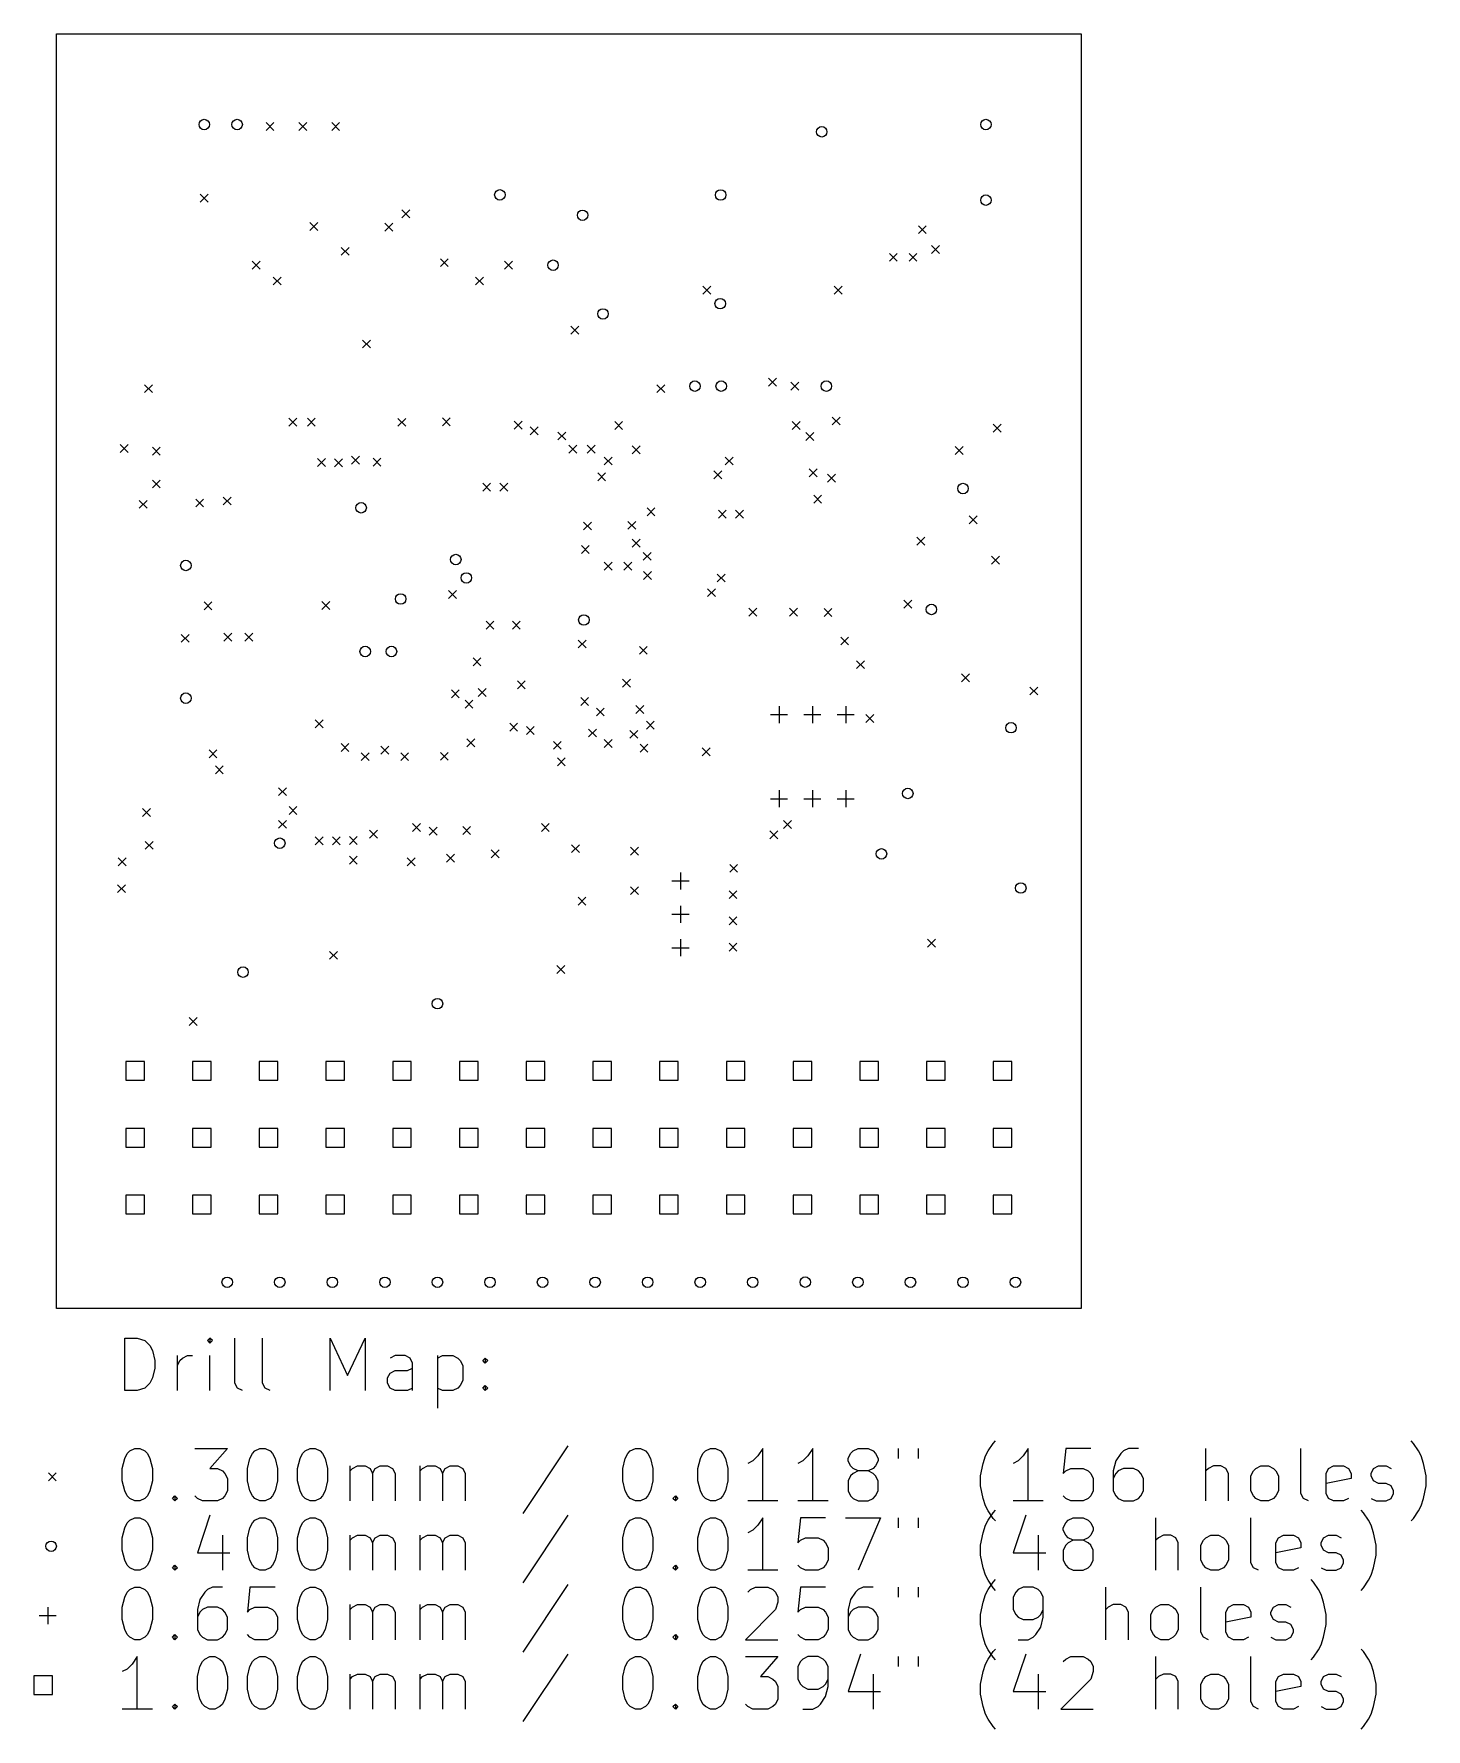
# Model space of a CAD drawing. Extents: x 4.67 to 6.76, y -5.28 to -2.74.
import ezdxf

# ---------------------------------------------------------------- set-up
doc = ezdxf.new("R2010")
doc.units = 0
doc.header["$MEASUREMENT"] = 0
doc.layers.add('BLACK', color=7, linetype='CONTINUOUS')

msp = doc.modelspace()

# ---------------------------------------------------------------- linework, layer by layer
at = {"layer": 'BLACK', "linetype": 'CONTINUOUS'}
for p, q in [((4.7047, -2.7362), (6.2402, -2.7362)), ((4.7047, -4.6457), (4.7047, -2.7362)), ((6.2402, -2.7362), (6.2402, -4.6457)), ((5.0187, -2.8691), (5.0305, -2.8809)), ((5.0305, -2.8691), (5.0187, -2.8809)), ((5.0679, -2.8691), (5.0797, -2.8809)), ((5.0797, -2.8691), (5.0679, -2.8809)), ((5.1171, -2.8691), (5.1289, -2.8809)), ((5.1289, -2.8691), (5.1171, -2.8809)), ((4.9203, -2.9764), (4.9321, -2.9882)), ((4.9321, -2.9764), (4.9203, -2.9882)), ((5.0844, -3.0187), (5.0963, -3.0305)), ((5.0963, -3.0187), (5.0844, -3.0305)), ((5.1969, -3.0197), (5.2087, -3.0315)), ((5.2087, -3.0197), (5.1969, -3.0315)), ((5.2224, -3), (5.2343, -3.0118)), ((5.2343, -3), (5.2224, -3.0118)), ((5.9962, -3.0236), (6.008, -3.0354)), ((6.008, -3.0236), (5.9962, -3.0354)), ((5.1315, -3.0561), (5.1433, -3.0679)), ((5.1433, -3.0561), (5.1315, -3.0679)), ((5.9528, -3.065), (5.9646, -3.0768)), ((5.9646, -3.065), (5.9528, -3.0768)), ((5.9823, -3.065), (5.9941, -3.0768)), ((5.9941, -3.065), (5.9823, -3.0768)), ((6.0157, -3.0531), (6.0276, -3.065)), ((6.0276, -3.0531), (6.0157, -3.065)), ((4.998, -3.0768), (5.0098, -3.0886)), ((5.0098, -3.0768), (4.998, -3.0886)), ((5.28, -3.073), (5.2918, -3.0849)), ((5.2918, -3.073), (5.28, -3.0849)), ((5.376, -3.0768), (5.3878, -3.0886)), ((5.3878, -3.0768), (5.376, -3.0886)), ((5.0295, -3.1004), (5.0413, -3.1122)), ((5.0413, -3.1004), (5.0295, -3.1122)), ((5.3327, -3.1004), (5.3445, -3.1122)), ((5.3445, -3.1004), (5.3327, -3.1122)), ((5.6732, -3.1142), (5.685, -3.126)), ((5.685, -3.1142), (5.6732, -3.126)), ((5.8701, -3.1142), (5.8819, -3.126)), ((5.8819, -3.1142), (5.8701, -3.126)), ((5.4754, -3.1742), (5.4872, -3.186)), ((5.4872, -3.1742), (5.4754, -3.186)), ((5.1634, -3.1949), (5.1752, -3.2067)), ((5.1752, -3.1949), (5.1634, -3.2067)), ((4.8366, -3.2618), (4.8484, -3.2736)), ((4.8484, -3.2618), (4.8366, -3.2736)), ((5.6043, -3.2618), (5.6161, -3.2736)), ((5.6161, -3.2618), (5.6043, -3.2736)), ((5.7717, -3.252), (5.7835, -3.2638)), ((5.7835, -3.252), (5.7717, -3.2638)), ((5.8051, -3.2579), (5.8169, -3.2697)), ((5.8169, -3.2579), (5.8051, -3.2697)), ((5.0531, -3.3119), (5.065, -3.3237)), ((5.065, -3.3119), (5.0531, -3.3237)), ((5.0807, -3.3119), (5.0925, -3.3237)), ((5.0925, -3.3119), (5.0807, -3.3237)), ((5.2162, -3.3122), (5.228, -3.324)), ((5.228, -3.3122), (5.2162, -3.324)), ((5.283, -3.3116), (5.2948, -3.3235)), ((5.2948, -3.3116), (5.283, -3.3235)), ((5.3906, -3.3163), (5.4024, -3.3281)), ((5.4024, -3.3163), (5.3906, -3.3281)), ((5.4147, -3.3248), (5.4265, -3.3366)), ((5.4265, -3.3248), (5.4147, -3.3366)), ((5.5413, -3.3169), (5.5531, -3.3287)), ((5.5531, -3.3169), (5.5413, -3.3287)), ((5.8071, -3.3169), (5.8189, -3.3287)), ((5.8189, -3.3169), (5.8071, -3.3287)), ((5.867, -3.3102), (5.8788, -3.322)), ((5.8788, -3.3102), (5.867, -3.322)), ((6.1083, -3.3209), (6.1201, -3.3327)), ((6.1201, -3.3209), (6.1083, -3.3327)), ((4.8002, -3.3514), (4.812, -3.3632)), ((4.812, -3.3514), (4.8002, -3.3632)), ((5.4561, -3.3327), (5.4679, -3.3445)), ((5.4679, -3.3327), (5.4561, -3.3445)), ((5.8278, -3.3334), (5.8396, -3.3452)), ((5.8396, -3.3334), (5.8278, -3.3452)), ((4.8484, -3.3553), (4.8602, -3.3671)), ((4.8602, -3.3553), (4.8484, -3.3671)), ((5.096, -3.3725), (5.1078, -3.3843)), ((5.1078, -3.3725), (5.096, -3.3843)), ((5.1215, -3.373), (5.1334, -3.3848)), ((5.1334, -3.373), (5.1215, -3.3848)), ((5.1468, -3.3689), (5.1586, -3.3808)), ((5.1586, -3.3689), (5.1468, -3.3808)), ((5.1791, -3.372), (5.1909, -3.3839)), ((5.1909, -3.372), (5.1791, -3.3839)), ((5.4724, -3.3524), (5.4843, -3.3642)), ((5.4843, -3.3524), (5.4724, -3.3642)), ((5.5, -3.3524), (5.5118, -3.3642)), ((5.5118, -3.3524), (5.5, -3.3642)), ((5.5256, -3.3701), (5.5374, -3.3819)), ((5.5374, -3.3701), (5.5256, -3.3819)), ((5.5675, -3.3533), (5.5794, -3.3651)), ((5.5794, -3.3533), (5.5675, -3.3651)), ((5.7069, -3.3701), (5.7187, -3.3819)), ((5.7187, -3.3701), (5.7069, -3.3819)), ((6.0514, -3.3545), (6.0632, -3.3663)), ((6.0632, -3.3545), (6.0514, -3.3663)), ((5.5157, -3.3937), (5.5276, -3.4055)), ((5.5276, -3.3937), (5.5157, -3.4055)), ((5.6898, -3.3907), (5.7016, -3.4026)), ((5.7016, -3.3907), (5.6898, -3.4026)), ((5.8327, -3.3878), (5.8445, -3.3996)), ((5.8445, -3.3878), (5.8327, -3.3996)), ((5.8601, -3.3958), (5.8719, -3.4076)), ((5.8719, -3.3958), (5.8601, -3.4076)), ((4.8484, -3.4045), (4.8602, -3.4163)), ((4.8602, -3.4045), (4.8484, -3.4163)), ((5.3435, -3.4094), (5.3553, -3.4213)), ((5.3553, -3.4094), (5.3435, -3.4213)), ((5.3691, -3.4094), (5.3809, -3.4213)), ((5.3809, -3.4094), (5.3691, -3.4213)), ((5.8394, -3.4272), (5.8512, -3.439)), ((5.8512, -3.4272), (5.8394, -3.439)), ((4.8287, -3.435), (4.8406, -3.4469)), ((4.8406, -3.435), (4.8287, -3.4469)), ((4.9134, -3.4331), (4.9252, -3.4449)), ((4.9252, -3.4331), (4.9134, -3.4449)), ((4.9547, -3.4301), (4.9665, -3.4419)), ((4.9665, -3.4301), (4.9547, -3.4419)), ((5.5896, -3.4462), (5.6014, -3.458)), ((5.6014, -3.4462), (5.5896, -3.458)), ((5.6966, -3.4498), (5.7084, -3.4616)), ((5.7084, -3.4498), (5.6966, -3.4616)), ((5.7222, -3.4498), (5.734, -3.4616)), ((5.734, -3.4498), (5.7222, -3.4616)), ((5.4944, -3.4675), (5.5062, -3.4793)), ((5.5062, -3.4675), (5.4944, -3.4793)), ((5.561, -3.4665), (5.5728, -3.4783)), ((5.5728, -3.4665), (5.561, -3.4783)), ((6.0724, -3.4584), (6.0843, -3.4703)), ((6.0843, -3.4584), (6.0724, -3.4703)), ((5.4913, -3.5028), (5.5031, -3.5146)), ((5.5031, -3.5028), (5.4913, -3.5146)), ((5.5674, -3.4933), (5.5792, -3.5052)), ((5.5792, -3.4933), (5.5674, -3.5052)), ((5.9941, -3.4902), (6.0059, -3.502)), ((6.0059, -3.4902), (5.9941, -3.502)), ((5.5256, -3.5276), (5.5374, -3.5394)), ((5.5374, -3.5276), (5.5256, -3.5394)), ((5.5551, -3.5276), (5.5669, -3.5394)), ((5.5669, -3.5276), (5.5551, -3.5394)), ((5.5838, -3.5129), (5.5956, -3.5248)), ((5.5956, -3.5129), (5.5838, -3.5248)), ((6.1058, -3.5187), (6.1177, -3.5305)), ((6.1177, -3.5187), (6.1058, -3.5305)), ((5.5844, -3.5415), (5.5963, -3.5534)), ((5.5963, -3.5415), (5.5844, -3.5534)), ((5.6949, -3.5453), (5.7067, -3.5571)), ((5.7067, -3.5453), (5.6949, -3.5571)), ((5.2923, -3.5701), (5.3041, -3.582)), ((5.3041, -3.5701), (5.2923, -3.582)), ((5.6803, -3.5674), (5.6922, -3.5792)), ((5.6922, -3.5674), (5.6803, -3.5792)), ((4.9258, -3.5872), (4.9376, -3.599)), ((4.9376, -3.5872), (4.9258, -3.599)), ((5.1024, -3.5866), (5.1142, -3.5984)), ((5.1142, -3.5866), (5.1024, -3.5984)), ((5.7421, -3.5965), (5.7539, -3.6083)), ((5.7539, -3.5965), (5.7421, -3.6083)), ((5.8033, -3.5965), (5.8152, -3.6083)), ((5.8152, -3.5965), (5.8033, -3.6083)), ((5.8549, -3.597), (5.8667, -3.6089)), ((5.8667, -3.597), (5.8549, -3.6089)), ((5.9744, -3.5846), (5.9862, -3.5965)), ((5.9862, -3.5846), (5.9744, -3.5965)), ((5.3484, -3.6161), (5.3602, -3.628)), ((5.3602, -3.6161), (5.3484, -3.628)), ((5.3878, -3.6161), (5.3996, -3.628)), ((5.3996, -3.6161), (5.3878, -3.628)), ((4.8917, -3.6358), (4.9035, -3.6476)), ((4.9035, -3.6358), (4.8917, -3.6476)), ((4.9555, -3.6339), (4.9673, -3.6457)), ((4.9673, -3.6339), (4.9555, -3.6457)), ((4.987, -3.6339), (4.9988, -3.6457)), ((4.9988, -3.6339), (4.987, -3.6457)), ((5.4866, -3.6443), (5.4984, -3.6561)), ((5.4984, -3.6443), (5.4866, -3.6561)), ((5.5782, -3.6538), (5.59, -3.6656)), ((5.59, -3.6538), (5.5782, -3.6656)), ((5.8799, -3.6398), (5.8917, -3.6516)), ((5.8917, -3.6398), (5.8799, -3.6516)), ((5.3289, -3.6711), (5.3407, -3.6829)), ((5.3407, -3.6711), (5.3289, -3.6829)), ((5.9035, -3.6752), (5.9154, -3.687)), ((5.9154, -3.6752), (5.9035, -3.687)), ((5.3953, -3.7054), (5.4071, -3.7172)), ((5.4071, -3.7054), (5.3953, -3.7172)), ((5.5531, -3.7028), (5.565, -3.7146)), ((5.565, -3.7028), (5.5531, -3.7146)), ((6.061, -3.6949), (6.0728, -3.7067)), ((6.0728, -3.6949), (6.061, -3.7067)), ((5.2965, -3.7189), (5.3083, -3.7307)), ((5.3083, -3.7189), (5.2965, -3.7307)), ((5.3366, -3.717), (5.3484, -3.7289)), ((5.3484, -3.717), (5.3366, -3.7289)), ((5.4902, -3.7303), (5.502, -3.7421)), ((5.502, -3.7303), (5.4902, -3.7421)), ((6.1634, -3.7146), (6.1752, -3.7264)), ((6.1752, -3.7146), (6.1634, -3.7264)), ((5.3169, -3.7343), (5.3287, -3.7461)), ((5.3287, -3.7343), (5.3169, -3.7461)), ((5.5138, -3.7461), (5.5256, -3.7579)), ((5.5256, -3.7461), (5.5138, -3.7579)), ((5.573, -3.7422), (5.5848, -3.7541)), ((5.5848, -3.7422), (5.573, -3.7541)), ((5.7746, -3.7559), (5.8002, -3.7559)), ((5.7874, -3.7431), (5.7874, -3.7687)), ((5.8246, -3.7559), (5.8502, -3.7559)), ((5.8374, -3.7431), (5.8374, -3.7687)), ((5.8746, -3.7559), (5.9002, -3.7559)), ((5.8874, -3.7431), (5.8874, -3.7687)), ((5.9174, -3.7558), (5.9293, -3.7676)), ((5.9293, -3.7558), (5.9174, -3.7676)), ((5.0925, -3.7638), (5.1043, -3.7756)), ((5.1043, -3.7638), (5.0925, -3.7756)), ((5.3839, -3.7687), (5.3957, -3.7805)), ((5.3957, -3.7687), (5.3839, -3.7805)), ((5.4089, -3.7739), (5.4207, -3.7857)), ((5.4207, -3.7739), (5.4089, -3.7857)), ((5.502, -3.7776), (5.5138, -3.7894)), ((5.5138, -3.7776), (5.502, -3.7894)), ((5.5641, -3.7796), (5.5759, -3.7914)), ((5.5759, -3.7796), (5.5641, -3.7914)), ((5.5886, -3.7657), (5.6004, -3.7776)), ((5.6004, -3.7657), (5.5886, -3.7776)), ((4.9334, -3.8089), (4.9452, -3.8207)), ((4.9452, -3.8089), (4.9334, -3.8207)), ((5.1311, -3.7992), (5.1429, -3.811)), ((5.1429, -3.7992), (5.1311, -3.811)), ((5.1909, -3.8031), (5.2028, -3.815)), ((5.2028, -3.8031), (5.1909, -3.815)), ((5.3197, -3.7924), (5.3315, -3.8042)), ((5.3315, -3.7924), (5.3197, -3.8042)), ((5.4494, -3.796), (5.4612, -3.8078)), ((5.4612, -3.796), (5.4494, -3.8078)), ((5.5255, -3.7934), (5.5373, -3.8053)), ((5.5373, -3.7934), (5.5255, -3.8053)), ((5.5791, -3.8003), (5.5909, -3.8121)), ((5.5909, -3.8003), (5.5791, -3.8121)), ((5.6722, -3.8059), (5.6841, -3.8177)), ((5.6841, -3.8059), (5.6722, -3.8177)), ((4.9429, -3.8327), (4.9547, -3.8445)), ((4.9547, -3.8327), (4.9429, -3.8445)), ((5.1614, -3.813), (5.1732, -3.8248)), ((5.1732, -3.813), (5.1614, -3.8248)), ((5.2205, -3.813), (5.2323, -3.8248)), ((5.2323, -3.813), (5.2205, -3.8248)), ((5.28, -3.8125), (5.2918, -3.8243)), ((5.2918, -3.8125), (5.28, -3.8243)), ((5.4553, -3.8209), (5.4671, -3.8327)), ((5.4671, -3.8209), (5.4553, -3.8327)), ((5.0374, -3.8654), (5.0492, -3.8772)), ((5.0492, -3.8654), (5.0374, -3.8772)), ((5.7746, -3.8819), (5.8002, -3.8819)), ((5.7874, -3.8691), (5.7874, -3.8947)), ((5.8246, -3.8819), (5.8502, -3.8819)), ((5.8374, -3.8691), (5.8374, -3.8947)), ((5.8746, -3.8819), (5.9002, -3.8819)), ((5.8874, -3.8691), (5.8874, -3.8947)), ((4.8337, -3.8967), (4.8455, -3.9085)), ((4.8455, -3.8967), (4.8337, -3.9085)), ((5.0533, -3.8937), (5.0651, -3.9055)), ((5.0651, -3.8937), (5.0533, -3.9055)), ((5.0374, -3.9144), (5.0492, -3.9262)), ((5.0492, -3.9144), (5.0374, -3.9262)), ((5.1738, -3.9291), (5.1856, -3.9409)), ((5.1856, -3.9291), (5.1738, -3.9409)), ((5.2382, -3.9193), (5.25, -3.9311)), ((5.25, -3.9193), (5.2382, -3.9311)), ((5.2632, -3.9247), (5.275, -3.9365)), ((5.275, -3.9247), (5.2632, -3.9365)), ((5.3134, -3.9236), (5.3252, -3.9354)), ((5.3252, -3.9236), (5.3134, -3.9354)), ((5.4313, -3.9192), (5.4431, -3.931)), ((5.4431, -3.9192), (5.4313, -3.931)), ((5.7736, -3.93), (5.7854, -3.9419)), ((5.7854, -3.93), (5.7736, -3.9419)), ((5.7941, -3.9147), (5.8059, -3.9265)), ((5.8059, -3.9147), (5.7941, -3.9265)), ((4.8376, -3.9459), (4.8494, -3.9577)), ((4.8494, -3.9459), (4.8376, -3.9577)), ((5.0925, -3.939), (5.1043, -3.9508)), ((5.1043, -3.939), (5.0925, -3.9508)), ((5.1181, -3.939), (5.1299, -3.9508)), ((5.1299, -3.939), (5.1181, -3.9508)), ((5.1437, -3.9387), (5.1555, -3.9505)), ((5.1555, -3.9387), (5.1437, -3.9505)), ((5.3563, -3.9587), (5.3681, -3.9705)), ((5.3681, -3.9587), (5.3563, -3.9705)), ((5.4764, -3.9508), (5.4882, -3.9626)), ((5.4882, -3.9508), (5.4764, -3.9626)), ((5.565, -3.9547), (5.5768, -3.9665)), ((5.5768, -3.9547), (5.565, -3.9665)), ((4.7972, -3.9705), (4.8091, -3.9823)), ((4.8091, -3.9705), (4.7972, -3.9823)), ((5.1436, -3.9679), (5.1555, -3.9798)), ((5.1555, -3.9679), (5.1436, -3.9798)), ((5.2303, -3.9705), (5.2421, -3.9823)), ((5.2421, -3.9705), (5.2303, -3.9823)), ((5.2894, -3.9652), (5.3012, -3.977)), ((5.3012, -3.9652), (5.2894, -3.977)), ((5.7136, -3.9803), (5.7254, -3.9921)), ((5.7254, -3.9803), (5.7136, -3.9921)), ((4.7964, -4.0107), (4.8082, -4.0225)), ((4.8082, -4.0107), (4.7964, -4.0225)), ((5.627, -4.0051), (5.6526, -4.0051)), ((5.6398, -3.9923), (5.6398, -4.0179)), ((5.4862, -4.0295), (5.498, -4.0413)), ((5.498, -4.0295), (5.4862, -4.0413)), ((5.565, -4.0138), (5.5768, -4.0256)), ((5.5768, -4.0138), (5.565, -4.0256)), ((5.7126, -4.0197), (5.7244, -4.0315)), ((5.7244, -4.0197), (5.7126, -4.0315)), ((5.627, -4.0551), (5.6526, -4.0551)), ((5.6398, -4.0423), (5.6398, -4.0679)), ((5.7126, -4.0591), (5.7244, -4.0709)), ((5.7244, -4.0591), (5.7126, -4.0709)), ((5.1139, -4.1107), (5.1257, -4.1225)), ((5.1257, -4.1107), (5.1139, -4.1225)), ((5.627, -4.1051), (5.6526, -4.1051)), ((5.6398, -4.0923), (5.6398, -4.1179)), ((5.7126, -4.0984), (5.7244, -4.1102)), ((5.7244, -4.0984), (5.7126, -4.1102)), ((6.0098, -4.0925), (6.0217, -4.1043)), ((6.0217, -4.0925), (6.0098, -4.1043)), ((5.4547, -4.1319), (5.4665, -4.1437)), ((5.4665, -4.1319), (5.4547, -4.1437)), ((4.9035, -4.2096), (4.9154, -4.2215)), ((4.9154, -4.2096), (4.9035, -4.2215)), ((4.8364, -4.2758), (4.8085, -4.2758)), ((4.8085, -4.2758), (4.8085, -4.3037)), ((4.8364, -4.3037), (4.8364, -4.2758)), ((4.9364, -4.2758), (4.9085, -4.2758)), ((4.9085, -4.2758), (4.9085, -4.3037)), ((4.9364, -4.3037), (4.9364, -4.2758)), ((5.0364, -4.2758), (5.0085, -4.2758)), ((5.0085, -4.2758), (5.0085, -4.3037)), ((5.0364, -4.3037), (5.0364, -4.2758)), ((5.1364, -4.2758), (5.1085, -4.2758)), ((5.1085, -4.2758), (5.1085, -4.3037)), ((5.1364, -4.3037), (5.1364, -4.2758)), ((5.2364, -4.2758), (5.2085, -4.2758)), ((5.2085, -4.2758), (5.2085, -4.3037)), ((5.2364, -4.3037), (5.2364, -4.2758)), ((5.3364, -4.2758), (5.3085, -4.2758)), ((5.3085, -4.2758), (5.3085, -4.3037)), ((5.3364, -4.3037), (5.3364, -4.2758)), ((5.4364, -4.2758), (5.4085, -4.2758)), ((5.4085, -4.2758), (5.4085, -4.3037)), ((5.4364, -4.3037), (5.4364, -4.2758)), ((5.5364, -4.2758), (5.5085, -4.2758)), ((5.5085, -4.2758), (5.5085, -4.3037)), ((5.5364, -4.3037), (5.5364, -4.2758)), ((5.6364, -4.2758), (5.6085, -4.2758)), ((5.6085, -4.2758), (5.6085, -4.3037)), ((5.6364, -4.3037), (5.6364, -4.2758)), ((5.7364, -4.2758), (5.7085, -4.2758)), ((5.7085, -4.2758), (5.7085, -4.3037)), ((5.7364, -4.3037), (5.7364, -4.2758)), ((5.8364, -4.2758), (5.8085, -4.2758)), ((5.8085, -4.2758), (5.8085, -4.3037)), ((5.8364, -4.3037), (5.8364, -4.2758)), ((5.9364, -4.2758), (5.9085, -4.2758)), ((5.9085, -4.2758), (5.9085, -4.3037)), ((5.9364, -4.3037), (5.9364, -4.2758)), ((6.0364, -4.2758), (6.0085, -4.2758)), ((6.0085, -4.2758), (6.0085, -4.3037)), ((6.0364, -4.3037), (6.0364, -4.2758)), ((6.1364, -4.2758), (6.1085, -4.2758)), ((6.1085, -4.2758), (6.1085, -4.3037)), ((6.1364, -4.3037), (6.1364, -4.2758)), ((4.8085, -4.3037), (4.8364, -4.3037)), ((4.9085, -4.3037), (4.9364, -4.3037)), ((5.0085, -4.3037), (5.0364, -4.3037)), ((5.1085, -4.3037), (5.1364, -4.3037)), ((5.2085, -4.3037), (5.2364, -4.3037)), ((5.3085, -4.3037), (5.3364, -4.3037)), ((5.4085, -4.3037), (5.4364, -4.3037)), ((5.5085, -4.3037), (5.5364, -4.3037)), ((5.6085, -4.3037), (5.6364, -4.3037)), ((5.7085, -4.3037), (5.7364, -4.3037)), ((5.8085, -4.3037), (5.8364, -4.3037)), ((5.9085, -4.3037), (5.9364, -4.3037)), ((6.0085, -4.3037), (6.0364, -4.3037)), ((6.1085, -4.3037), (6.1364, -4.3037)), ((4.8364, -4.3758), (4.8085, -4.3758)), ((4.8085, -4.3758), (4.8085, -4.4037)), ((4.8364, -4.4037), (4.8364, -4.3758)), ((4.9364, -4.3758), (4.9085, -4.3758)), ((4.9085, -4.3758), (4.9085, -4.4037)), ((4.9364, -4.4037), (4.9364, -4.3758)), ((5.0364, -4.3758), (5.0085, -4.3758)), ((5.0085, -4.3758), (5.0085, -4.4037)), ((5.0364, -4.4037), (5.0364, -4.3758)), ((5.1364, -4.3758), (5.1085, -4.3758)), ((5.1085, -4.3758), (5.1085, -4.4037)), ((5.1364, -4.4037), (5.1364, -4.3758)), ((5.2364, -4.3758), (5.2085, -4.3758)), ((5.2085, -4.3758), (5.2085, -4.4037)), ((5.2364, -4.4037), (5.2364, -4.3758)), ((5.3364, -4.3758), (5.3085, -4.3758)), ((5.3085, -4.3758), (5.3085, -4.4037)), ((5.3364, -4.4037), (5.3364, -4.3758)), ((5.4364, -4.3758), (5.4085, -4.3758)), ((5.4085, -4.3758), (5.4085, -4.4037)), ((5.4364, -4.4037), (5.4364, -4.3758)), ((5.5364, -4.3758), (5.5085, -4.3758)), ((5.5085, -4.3758), (5.5085, -4.4037)), ((5.5364, -4.4037), (5.5364, -4.3758)), ((5.6364, -4.3758), (5.6085, -4.3758)), ((5.6085, -4.3758), (5.6085, -4.4037)), ((5.6364, -4.4037), (5.6364, -4.3758)), ((5.7364, -4.3758), (5.7085, -4.3758)), ((5.7085, -4.3758), (5.7085, -4.4037)), ((5.7364, -4.4037), (5.7364, -4.3758)), ((5.8364, -4.3758), (5.8085, -4.3758)), ((5.8085, -4.3758), (5.8085, -4.4037)), ((5.8364, -4.4037), (5.8364, -4.3758)), ((5.9364, -4.3758), (5.9085, -4.3758)), ((5.9085, -4.3758), (5.9085, -4.4037)), ((5.9364, -4.4037), (5.9364, -4.3758)), ((6.0364, -4.3758), (6.0085, -4.3758)), ((6.0085, -4.3758), (6.0085, -4.4037)), ((6.0364, -4.4037), (6.0364, -4.3758)), ((6.1364, -4.3758), (6.1085, -4.3758)), ((6.1085, -4.3758), (6.1085, -4.4037)), ((6.1364, -4.4037), (6.1364, -4.3758)), ((4.8085, -4.4037), (4.8364, -4.4037)), ((4.9085, -4.4037), (4.9364, -4.4037)), ((5.0085, -4.4037), (5.0364, -4.4037)), ((5.1085, -4.4037), (5.1364, -4.4037)), ((5.2085, -4.4037), (5.2364, -4.4037)), ((5.3085, -4.4037), (5.3364, -4.4037)), ((5.4085, -4.4037), (5.4364, -4.4037)), ((5.5085, -4.4037), (5.5364, -4.4037)), ((5.6085, -4.4037), (5.6364, -4.4037)), ((5.7085, -4.4037), (5.7364, -4.4037)), ((5.8085, -4.4037), (5.8364, -4.4037)), ((5.9085, -4.4037), (5.9364, -4.4037)), ((6.0085, -4.4037), (6.0364, -4.4037)), ((6.1085, -4.4037), (6.1364, -4.4037)), ((4.8364, -4.4758), (4.8085, -4.4758)), ((4.8085, -4.4758), (4.8085, -4.5037)), ((4.8364, -4.5037), (4.8364, -4.4758)), ((4.9364, -4.4758), (4.9085, -4.4758)), ((4.9085, -4.4758), (4.9085, -4.5037)), ((4.9364, -4.5037), (4.9364, -4.4758)), ((5.0364, -4.4758), (5.0085, -4.4758)), ((5.0085, -4.4758), (5.0085, -4.5037)), ((5.0364, -4.5037), (5.0364, -4.4758)), ((5.1364, -4.4758), (5.1085, -4.4758)), ((5.1085, -4.4758), (5.1085, -4.5037)), ((5.1364, -4.5037), (5.1364, -4.4758)), ((5.2364, -4.4758), (5.2085, -4.4758)), ((5.2085, -4.4758), (5.2085, -4.5037)), ((5.2364, -4.5037), (5.2364, -4.4758)), ((5.3364, -4.4758), (5.3085, -4.4758)), ((5.3085, -4.4758), (5.3085, -4.5037)), ((5.3364, -4.5037), (5.3364, -4.4758)), ((5.4364, -4.4758), (5.4085, -4.4758)), ((5.4085, -4.4758), (5.4085, -4.5037)), ((5.4364, -4.5037), (5.4364, -4.4758)), ((5.5364, -4.4758), (5.5085, -4.4758)), ((5.5085, -4.4758), (5.5085, -4.5037)), ((5.5364, -4.5037), (5.5364, -4.4758)), ((5.6364, -4.4758), (5.6085, -4.4758)), ((5.6085, -4.4758), (5.6085, -4.5037)), ((5.6364, -4.5037), (5.6364, -4.4758)), ((5.7364, -4.4758), (5.7085, -4.4758)), ((5.7085, -4.4758), (5.7085, -4.5037)), ((5.7364, -4.5037), (5.7364, -4.4758)), ((5.8364, -4.4758), (5.8085, -4.4758)), ((5.8085, -4.4758), (5.8085, -4.5037)), ((5.8364, -4.5037), (5.8364, -4.4758)), ((5.9364, -4.4758), (5.9085, -4.4758)), ((5.9085, -4.4758), (5.9085, -4.5037)), ((5.9364, -4.5037), (5.9364, -4.4758)), ((6.0364, -4.4758), (6.0085, -4.4758)), ((6.0085, -4.4758), (6.0085, -4.5037)), ((6.0364, -4.5037), (6.0364, -4.4758)), ((6.1364, -4.4758), (6.1085, -4.4758)), ((6.1085, -4.4758), (6.1085, -4.5037)), ((6.1364, -4.5037), (6.1364, -4.4758)), ((4.8085, -4.5037), (4.8364, -4.5037)), ((4.9085, -4.5037), (4.9364, -4.5037)), ((5.0085, -4.5037), (5.0364, -4.5037)), ((5.1085, -4.5037), (5.1364, -4.5037)), ((5.2085, -4.5037), (5.2364, -4.5037)), ((5.3085, -4.5037), (5.3364, -4.5037)), ((5.4085, -4.5037), (5.4364, -4.5037)), ((5.5085, -4.5037), (5.5364, -4.5037)), ((5.6085, -4.5037), (5.6364, -4.5037)), ((5.7085, -4.5037), (5.7364, -4.5037)), ((5.8085, -4.5037), (5.8364, -4.5037)), ((5.9085, -4.5037), (5.9364, -4.5037)), ((6.0085, -4.5037), (6.0364, -4.5037)), ((6.1085, -4.5037), (6.1364, -4.5037)), ((6.2402, -4.6457), (4.7047, -4.6457)), ((4.8072, -4.7685), (4.8072, -4.6898)), ((4.8072, -4.6898), (4.8259, -4.6898)), ((4.8259, -4.6898), (4.8372, -4.6935)), ((4.8372, -4.6935), (4.8447, -4.701)), ((4.9347, -4.6898), (4.9309, -4.6935)), ((4.9309, -4.6935), (4.9347, -4.6973)), ((4.9384, -4.6935), (4.9347, -4.6898)), ((4.9347, -4.6898), (4.9347, -4.6973)), ((4.9347, -4.6973), (4.9384, -4.6935)), ((4.9722, -4.7572), (4.9722, -4.6898)), ((5.0134, -4.7572), (5.0134, -4.6898)), ((5.1147, -4.7685), (5.1147, -4.6898)), ((5.1147, -4.6898), (5.1409, -4.746)), ((5.1409, -4.746), (5.1672, -4.6898)), ((5.1672, -4.6898), (5.1672, -4.7685)), ((4.8447, -4.701), (4.8484, -4.7085)), ((4.8484, -4.7085), (4.8522, -4.7235)), ((4.8859, -4.7685), (4.8859, -4.716)), ((4.8897, -4.7235), (4.8934, -4.7198)), ((4.8934, -4.7198), (4.9009, -4.716)), ((4.9009, -4.716), (4.9084, -4.716)), ((4.9347, -4.7685), (4.9347, -4.716)), ((5.2121, -4.716), (5.2046, -4.7198)), ((5.2271, -4.716), (5.2121, -4.716)), ((5.2346, -4.7198), (5.2271, -4.716)), ((5.2384, -4.7273), (5.2346, -4.7198)), ((5.2759, -4.716), (5.2759, -4.7947)), ((5.2759, -4.7198), (5.2834, -4.716)), ((5.2834, -4.716), (5.2984, -4.716)), ((5.2984, -4.716), (5.3059, -4.7198)), ((5.3059, -4.7198), (5.3096, -4.7235)), ((5.3434, -4.7235), (5.3471, -4.7198)), ((5.3471, -4.7198), (5.3509, -4.7235)), ((5.3471, -4.7198), (5.3471, -4.7273)), ((4.8522, -4.7348), (4.8484, -4.7497)), ((4.8522, -4.7235), (4.8522, -4.7348)), ((4.8859, -4.731), (4.8897, -4.7235)), ((5.2009, -4.7497), (5.2046, -4.7423)), ((5.2046, -4.7423), (5.2121, -4.7385)), ((5.2121, -4.7385), (5.2309, -4.7385)), ((5.2309, -4.7385), (5.2384, -4.7348)), ((5.2384, -4.7685), (5.2384, -4.7273)), ((5.3096, -4.7235), (5.3134, -4.731)), ((5.3134, -4.731), (5.3134, -4.7535)), ((5.3471, -4.7273), (5.3434, -4.7235)), ((5.3509, -4.7235), (5.3471, -4.7273)), ((4.8259, -4.7685), (4.8072, -4.7685)), ((4.8372, -4.7647), (4.8259, -4.7685)), ((4.8447, -4.7572), (4.8372, -4.7647)), ((4.8484, -4.7497), (4.8447, -4.7572)), ((4.9759, -4.7647), (4.9722, -4.7572)), ((4.9834, -4.7685), (4.9759, -4.7647)), ((5.0172, -4.7647), (5.0134, -4.7572)), ((5.0247, -4.7685), (5.0172, -4.7647)), ((5.2009, -4.7572), (5.2009, -4.7497)), ((5.2046, -4.7647), (5.2009, -4.7572)), ((5.2121, -4.7685), (5.2046, -4.7647)), ((5.2309, -4.7685), (5.2121, -4.7685)), ((5.2384, -4.7647), (5.2309, -4.7685)), ((5.2834, -4.7685), (5.2759, -4.7647)), ((5.2984, -4.7685), (5.2834, -4.7685)), ((5.3059, -4.7647), (5.2984, -4.7685)), ((5.3096, -4.761), (5.3059, -4.7647)), ((5.3134, -4.7535), (5.3096, -4.761)), ((5.3434, -4.7647), (5.3471, -4.761)), ((5.3471, -4.7685), (5.3434, -4.7647)), ((5.3471, -4.761), (5.3509, -4.7647)), ((5.3471, -4.761), (5.3471, -4.7685)), ((5.3509, -4.7647), (5.3471, -4.7685)), ((6.1008, -4.8589), (6.1083, -4.8476)), ((6.1083, -4.8476), (6.112, -4.8439)), ((6.7382, -4.8476), (6.7345, -4.8439)), ((6.7457, -4.8589), (6.7382, -4.8476)), ((4.8034, -4.8851), (4.8072, -4.8701)), ((4.8072, -4.8701), (4.8109, -4.8626)), ((4.8109, -4.8626), (4.8147, -4.8589)), ((4.8147, -4.8589), (4.8222, -4.8551)), ((4.8222, -4.8551), (4.8297, -4.8551)), ((4.8297, -4.8551), (4.8372, -4.8589)), ((4.8372, -4.8589), (4.8409, -4.8626)), ((4.8409, -4.8626), (4.8447, -4.8701)), ((4.8447, -4.8701), (4.8484, -4.8851)), ((4.9122, -4.8551), (4.9609, -4.8551)), ((4.9609, -4.8551), (4.9347, -4.8851)), ((4.9909, -4.8851), (4.9947, -4.8701)), ((4.9947, -4.8701), (4.9984, -4.8626)), ((4.9984, -4.8626), (5.0022, -4.8589)), ((5.0022, -4.8589), (5.0097, -4.8551)), ((5.0097, -4.8551), (5.0172, -4.8551)), ((5.0172, -4.8551), (5.0247, -4.8589)), ((5.0247, -4.8589), (5.0284, -4.8626)), ((5.0284, -4.8626), (5.0322, -4.8701)), ((5.0322, -4.8701), (5.0359, -4.8851)), ((5.0659, -4.8851), (5.0697, -4.8701)), ((5.0697, -4.8701), (5.0734, -4.8626)), ((5.0734, -4.8626), (5.0772, -4.8589)), ((5.0772, -4.8589), (5.0847, -4.8551)), ((5.0847, -4.8551), (5.0922, -4.8551)), ((5.0922, -4.8551), (5.0997, -4.8589)), ((5.0997, -4.8589), (5.1034, -4.8626)), ((5.1034, -4.8626), (5.1072, -4.8701)), ((5.1072, -4.8701), (5.1109, -4.8851)), ((5.4709, -4.8514), (5.4034, -4.9526)), ((5.5534, -4.8851), (5.5571, -4.8701)), ((5.5571, -4.8701), (5.5609, -4.8626)), ((5.5609, -4.8626), (5.5646, -4.8589)), ((5.5646, -4.8589), (5.5721, -4.8551)), ((5.5721, -4.8551), (5.5796, -4.8551)), ((5.5796, -4.8551), (5.5871, -4.8589)), ((5.5871, -4.8589), (5.5908, -4.8626)), ((5.5908, -4.8626), (5.5946, -4.8701)), ((5.5946, -4.8701), (5.5983, -4.8851)), ((5.6658, -4.8851), (5.6696, -4.8701)), ((5.6696, -4.8701), (5.6733, -4.8626)), ((5.6733, -4.8626), (5.6771, -4.8589)), ((5.6771, -4.8589), (5.6846, -4.8551)), ((5.6846, -4.8551), (5.6921, -4.8551)), ((5.6921, -4.8551), (5.6996, -4.8589)), ((5.6996, -4.8589), (5.7033, -4.8626)), ((5.7033, -4.8626), (5.7071, -4.8701)), ((5.7071, -4.8701), (5.7108, -4.8851)), ((5.7483, -4.8739), (5.7408, -4.8776)), ((5.7558, -4.8664), (5.7483, -4.8739)), ((5.7633, -4.8551), (5.7558, -4.8664)), ((5.7633, -4.9339), (5.7633, -4.8551)), ((5.8233, -4.8739), (5.8158, -4.8776)), ((5.8308, -4.8664), (5.8233, -4.8739)), ((5.8383, -4.8551), (5.8308, -4.8664)), ((5.8383, -4.9339), (5.8383, -4.8551)), ((5.8908, -4.8701), (5.8946, -4.8626)), ((5.8908, -4.8739), (5.8908, -4.8701)), ((5.8946, -4.8814), (5.8908, -4.8739)), ((5.8946, -4.8626), (5.8983, -4.8589)), ((5.8983, -4.8589), (5.9058, -4.8551)), ((5.9058, -4.8551), (5.9208, -4.8551)), ((5.9208, -4.8551), (5.9283, -4.8589)), ((5.9283, -4.8589), (5.9321, -4.8626)), ((5.9321, -4.8626), (5.9358, -4.8701)), ((5.9358, -4.8739), (5.9321, -4.8814)), ((5.9358, -4.8701), (5.9358, -4.8739)), ((5.9658, -4.8551), (5.9658, -4.8701)), ((5.9958, -4.8551), (5.9958, -4.8701)), ((6.0933, -4.8776), (6.097, -4.8664)), ((6.097, -4.8664), (6.1008, -4.8589)), ((6.1458, -4.8739), (6.1383, -4.8776)), ((6.1533, -4.8664), (6.1458, -4.8739)), ((6.1608, -4.8551), (6.1533, -4.8664)), ((6.1608, -4.9339), (6.1608, -4.8551)), ((6.217, -4.8551), (6.2133, -4.8926)), ((6.2545, -4.8551), (6.217, -4.8551)), ((6.292, -4.8739), (6.2883, -4.8889)), ((6.2995, -4.8626), (6.292, -4.8739)), ((6.3033, -4.8589), (6.2995, -4.8626)), ((6.3108, -4.8551), (6.3033, -4.8589)), ((6.3258, -4.8551), (6.3108, -4.8551)), ((6.427, -4.9339), (6.427, -4.8551)), ((6.5695, -4.9226), (6.5695, -4.8551)), ((6.7495, -4.8664), (6.7457, -4.8589)), ((6.7532, -4.8776), (6.7495, -4.8664)), ((4.6927, -4.8919), (4.7045, -4.9037)), ((4.7045, -4.8919), (4.6927, -4.9037)), ((4.8034, -4.9039), (4.8034, -4.8851)), ((4.8484, -4.8851), (4.8484, -4.9039)), ((4.9347, -4.8851), (4.9459, -4.8851)), ((4.9459, -4.8851), (4.9534, -4.8889)), ((4.9534, -4.8889), (4.9572, -4.8926)), ((4.9572, -4.8926), (4.9609, -4.9001)), ((4.9609, -4.9001), (4.9609, -4.9189)), ((4.9909, -4.9039), (4.9909, -4.8851)), ((5.0359, -4.8851), (5.0359, -4.9039)), ((5.0659, -4.9039), (5.0659, -4.8851)), ((5.1109, -4.8851), (5.1109, -4.9039)), ((5.1447, -4.9339), (5.1447, -4.8814)), ((5.1447, -4.8889), (5.1484, -4.8851)), ((5.1484, -4.8851), (5.1559, -4.8814)), ((5.1559, -4.8814), (5.1672, -4.8814)), ((5.1672, -4.8814), (5.1746, -4.8851)), ((5.1746, -4.8851), (5.1784, -4.8926)), ((5.1784, -4.8926), (5.1821, -4.8851)), ((5.1784, -4.8926), (5.1784, -4.9339)), ((5.1821, -4.8851), (5.1896, -4.8814)), ((5.1896, -4.8814), (5.2009, -4.8814)), ((5.2009, -4.8814), (5.2084, -4.8851)), ((5.2084, -4.8851), (5.2121, -4.8926)), ((5.2121, -4.8926), (5.2121, -4.9339)), ((5.2496, -4.9339), (5.2496, -4.8814)), ((5.2496, -4.8889), (5.2534, -4.8851)), ((5.2534, -4.8851), (5.2609, -4.8814)), ((5.2609, -4.8814), (5.2721, -4.8814)), ((5.2721, -4.8814), (5.2796, -4.8851)), ((5.2796, -4.8851), (5.2834, -4.8926)), ((5.2834, -4.8926), (5.2871, -4.8851)), ((5.2834, -4.8926), (5.2834, -4.9339)), ((5.2871, -4.8851), (5.2946, -4.8814)), ((5.2946, -4.8814), (5.3059, -4.8814)), ((5.3059, -4.8814), (5.3134, -4.8851)), ((5.3134, -4.8851), (5.3171, -4.8926)), ((5.3171, -4.8926), (5.3171, -4.9339)), ((5.5534, -4.9039), (5.5534, -4.8851)), ((5.5983, -4.8851), (5.5983, -4.9039)), ((5.6658, -4.9039), (5.6658, -4.8851)), ((5.7108, -4.8851), (5.7108, -4.9039)), ((5.8946, -4.8964), (5.8908, -4.9039)), ((5.8983, -4.8851), (5.8946, -4.8814)), ((5.8983, -4.8926), (5.8946, -4.8964)), ((5.9058, -4.8889), (5.8983, -4.8851)), ((5.9058, -4.8889), (5.8983, -4.8926)), ((5.9208, -4.8889), (5.9058, -4.8889)), ((5.9283, -4.8851), (5.9208, -4.8889)), ((5.9283, -4.8926), (5.9208, -4.8889)), ((5.9321, -4.8814), (5.9283, -4.8851)), ((5.9321, -4.8964), (5.9283, -4.8926)), ((5.9358, -4.9039), (5.9321, -4.8964)), ((6.0895, -4.8964), (6.0933, -4.8776)), ((6.0895, -4.9114), (6.0895, -4.8964)), ((6.2133, -4.8926), (6.217, -4.8889)), ((6.217, -4.8889), (6.2245, -4.8851)), ((6.2245, -4.8851), (6.2433, -4.8851)), ((6.2433, -4.8851), (6.2508, -4.8889)), ((6.2508, -4.8889), (6.2545, -4.8926)), ((6.2545, -4.8926), (6.2583, -4.9001)), ((6.2583, -4.9001), (6.2583, -4.9189)), ((6.2883, -4.8889), (6.2883, -4.9189)), ((6.292, -4.8926), (6.2883, -4.9001)), ((6.2958, -4.8889), (6.292, -4.8926)), ((6.3033, -4.8851), (6.2958, -4.8889)), ((6.3183, -4.8851), (6.3033, -4.8851)), ((6.3258, -4.8889), (6.3183, -4.8851)), ((6.3295, -4.8926), (6.3258, -4.8889)), ((6.3333, -4.9001), (6.3295, -4.8926)), ((6.3333, -4.9189), (6.3333, -4.9001)), ((6.4307, -4.8851), (6.427, -4.8889)), ((6.4382, -4.8814), (6.4307, -4.8851)), ((6.4495, -4.8814), (6.4382, -4.8814)), ((6.457, -4.8851), (6.4495, -4.8814)), ((6.4607, -4.8926), (6.457, -4.8851)), ((6.4607, -4.9339), (6.4607, -4.8926)), ((6.4945, -4.8964), (6.4982, -4.8889)), ((6.4945, -4.9189), (6.4945, -4.8964)), ((6.4982, -4.8889), (6.502, -4.8851)), ((6.502, -4.8851), (6.5095, -4.8814)), ((6.5095, -4.8814), (6.5207, -4.8814)), ((6.5207, -4.8814), (6.5282, -4.8851)), ((6.5282, -4.8851), (6.532, -4.8889)), ((6.532, -4.8889), (6.5357, -4.8964)), ((6.5357, -4.8964), (6.5357, -4.9189)), ((6.607, -4.8926), (6.6107, -4.8851)), ((6.607, -4.9226), (6.607, -4.8926)), ((6.6445, -4.9001), (6.607, -4.9076)), ((6.6107, -4.8851), (6.6182, -4.8814)), ((6.6182, -4.8814), (6.6332, -4.8814)), ((6.6332, -4.8814), (6.6407, -4.8851)), ((6.6407, -4.8851), (6.6445, -4.8926)), ((6.6445, -4.8926), (6.6445, -4.9001)), ((6.6745, -4.8926), (6.6782, -4.8851)), ((6.6745, -4.8964), (6.6745, -4.8926)), ((6.6782, -4.9039), (6.6745, -4.8964)), ((6.6782, -4.8851), (6.6857, -4.8814)), ((6.6857, -4.8814), (6.697, -4.8814)), ((6.697, -4.8814), (6.7045, -4.8851)), ((6.757, -4.8964), (6.7532, -4.8776)), ((6.757, -4.9114), (6.757, -4.8964)), ((4.8072, -4.9189), (4.8034, -4.9039)), ((4.8109, -4.9264), (4.8072, -4.9189)), ((4.8147, -4.9301), (4.8109, -4.9264)), ((4.8409, -4.9264), (4.8372, -4.9301)), ((4.8447, -4.9189), (4.8409, -4.9264)), ((4.8484, -4.9039), (4.8447, -4.9189)), ((4.8784, -4.9301), (4.8822, -4.9264)), ((4.8822, -4.9264), (4.8859, -4.9301)), ((4.8822, -4.9264), (4.8822, -4.9339)), ((4.9159, -4.9301), (4.9122, -4.9264)), ((4.9572, -4.9264), (4.9534, -4.9301)), ((4.9609, -4.9189), (4.9572, -4.9264)), ((4.9947, -4.9189), (4.9909, -4.9039)), ((4.9984, -4.9264), (4.9947, -4.9189)), ((5.0022, -4.9301), (4.9984, -4.9264)), ((5.0284, -4.9264), (5.0247, -4.9301)), ((5.0322, -4.9189), (5.0284, -4.9264)), ((5.0359, -4.9039), (5.0322, -4.9189)), ((5.0697, -4.9189), (5.0659, -4.9039)), ((5.0734, -4.9264), (5.0697, -4.9189)), ((5.0772, -4.9301), (5.0734, -4.9264)), ((5.1034, -4.9264), (5.0997, -4.9301)), ((5.1072, -4.9189), (5.1034, -4.9264)), ((5.1109, -4.9039), (5.1072, -4.9189)), ((5.5571, -4.9189), (5.5534, -4.9039)), ((5.5609, -4.9264), (5.5571, -4.9189)), ((5.5646, -4.9301), (5.5609, -4.9264)), ((5.5908, -4.9264), (5.5871, -4.9301)), ((5.5946, -4.9189), (5.5908, -4.9264)), ((5.5983, -4.9039), (5.5946, -4.9189)), ((5.6283, -4.9301), (5.6321, -4.9264)), ((5.6321, -4.9264), (5.6358, -4.9301)), ((5.6321, -4.9264), (5.6321, -4.9339)), ((5.6696, -4.9189), (5.6658, -4.9039)), ((5.6733, -4.9264), (5.6696, -4.9189)), ((5.6771, -4.9301), (5.6733, -4.9264)), ((5.7033, -4.9264), (5.6996, -4.9301)), ((5.7071, -4.9189), (5.7033, -4.9264)), ((5.7108, -4.9039), (5.7071, -4.9189)), ((5.8908, -4.9039), (5.8908, -4.9189)), ((5.8908, -4.9189), (5.8946, -4.9264)), ((5.8946, -4.9264), (5.8983, -4.9301)), ((5.9283, -4.9301), (5.9321, -4.9264)), ((5.9321, -4.9264), (5.9358, -4.9189)), ((5.9358, -4.9189), (5.9358, -4.9039)), ((6.0933, -4.9301), (6.0895, -4.9114)), ((6.217, -4.9301), (6.2133, -4.9264)), ((6.2545, -4.9264), (6.2508, -4.9301)), ((6.2583, -4.9189), (6.2545, -4.9264)), ((6.2883, -4.9189), (6.292, -4.9264)), ((6.292, -4.9264), (6.2958, -4.9301)), ((6.3258, -4.9301), (6.3295, -4.9264)), ((6.3295, -4.9264), (6.3333, -4.9189)), ((6.4982, -4.9264), (6.4945, -4.9189)), ((6.502, -4.9301), (6.4982, -4.9264)), ((6.532, -4.9264), (6.5282, -4.9301)), ((6.5357, -4.9189), (6.532, -4.9264)), ((6.5732, -4.9301), (6.5695, -4.9226)), ((6.6107, -4.9301), (6.607, -4.9226)), ((6.6857, -4.9076), (6.6782, -4.9039)), ((6.697, -4.9076), (6.6857, -4.9076)), ((6.7045, -4.9114), (6.697, -4.9076)), ((6.7082, -4.9189), (6.7045, -4.9114)), ((6.7045, -4.9301), (6.7082, -4.9226)), ((6.7082, -4.9226), (6.7082, -4.9189)), ((6.7532, -4.9301), (6.757, -4.9114)), ((4.8222, -4.9339), (4.8147, -4.9301)), ((4.8297, -4.9339), (4.8222, -4.9339)), ((4.8372, -4.9301), (4.8297, -4.9339)), ((4.8822, -4.9339), (4.8784, -4.9301)), ((4.8859, -4.9301), (4.8822, -4.9339)), ((4.9234, -4.9339), (4.9159, -4.9301)), ((4.9459, -4.9339), (4.9234, -4.9339)), ((4.9534, -4.9301), (4.9459, -4.9339)), ((5.0097, -4.9339), (5.0022, -4.9301)), ((5.0172, -4.9339), (5.0097, -4.9339)), ((5.0247, -4.9301), (5.0172, -4.9339)), ((5.0847, -4.9339), (5.0772, -4.9301)), ((5.0922, -4.9339), (5.0847, -4.9339)), ((5.0997, -4.9301), (5.0922, -4.9339)), ((5.5721, -4.9339), (5.5646, -4.9301)), ((5.5796, -4.9339), (5.5721, -4.9339)), ((5.5871, -4.9301), (5.5796, -4.9339)), ((5.6321, -4.9339), (5.6283, -4.9301)), ((5.6358, -4.9301), (5.6321, -4.9339)), ((5.6846, -4.9339), (5.6771, -4.9301)), ((5.6921, -4.9339), (5.6846, -4.9339)), ((5.6996, -4.9301), (5.6921, -4.9339)), ((5.7858, -4.9339), (5.7408, -4.9339)), ((5.8608, -4.9339), (5.8158, -4.9339)), ((5.8983, -4.9301), (5.9058, -4.9339)), ((5.9058, -4.9339), (5.9208, -4.9339)), ((5.9208, -4.9339), (5.9283, -4.9301)), ((6.097, -4.9414), (6.0933, -4.9301)), ((6.1008, -4.9489), (6.097, -4.9414)), ((6.1083, -4.9601), (6.1008, -4.9489)), ((6.1008, -4.9628), (6.1083, -4.9515)), ((6.1083, -4.9515), (6.112, -4.9478)), ((6.1833, -4.9339), (6.1383, -4.9339)), ((6.2245, -4.9339), (6.217, -4.9301)), ((6.2433, -4.9339), (6.2245, -4.9339)), ((6.2508, -4.9301), (6.2433, -4.9339)), ((6.2958, -4.9301), (6.3033, -4.9339)), ((6.3033, -4.9339), (6.3183, -4.9339)), ((6.3183, -4.9339), (6.3258, -4.9301)), ((6.5095, -4.9339), (6.502, -4.9301)), ((6.5207, -4.9339), (6.5095, -4.9339)), ((6.5282, -4.9301), (6.5207, -4.9339)), ((6.5807, -4.9339), (6.5732, -4.9301)), ((6.6182, -4.9339), (6.6107, -4.9301)), ((6.6332, -4.9339), (6.6182, -4.9339)), ((6.6407, -4.9301), (6.6332, -4.9339)), ((6.6632, -4.9515), (6.6595, -4.9478)), ((6.6707, -4.9628), (6.6632, -4.9515)), ((6.6745, -4.9301), (6.682, -4.9339)), ((6.682, -4.9339), (6.697, -4.9339)), ((6.697, -4.9339), (6.7045, -4.9301)), ((6.7382, -4.9601), (6.7457, -4.9489)), ((6.7457, -4.9489), (6.7495, -4.9414)), ((6.7495, -4.9414), (6.7532, -4.9301)), ((4.8034, -4.989), (4.8072, -4.974)), ((4.8072, -4.974), (4.8109, -4.9665)), ((4.8109, -4.9665), (4.8147, -4.9628)), ((4.8147, -4.9628), (4.8222, -4.959)), ((4.8222, -4.959), (4.8297, -4.959)), ((4.8297, -4.959), (4.8372, -4.9628)), ((4.8372, -4.9628), (4.8409, -4.9665)), ((4.8409, -4.9665), (4.8447, -4.974)), ((4.8447, -4.974), (4.8484, -4.989)), ((4.9347, -4.9553), (4.9159, -5.0115)), ((4.9909, -4.989), (4.9947, -4.974)), ((4.9947, -4.974), (4.9984, -4.9665)), ((4.9984, -4.9665), (5.0022, -4.9628)), ((5.0022, -4.9628), (5.0097, -4.959)), ((5.0097, -4.959), (5.0172, -4.959)), ((5.0172, -4.959), (5.0247, -4.9628)), ((5.0247, -4.9628), (5.0284, -4.9665)), ((5.0284, -4.9665), (5.0322, -4.974)), ((5.0322, -4.974), (5.0359, -4.989)), ((5.0659, -4.989), (5.0697, -4.974)), ((5.0697, -4.974), (5.0734, -4.9665)), ((5.0734, -4.9665), (5.0772, -4.9628)), ((5.0772, -4.9628), (5.0847, -4.959)), ((5.0847, -4.959), (5.0922, -4.959)), ((5.0922, -4.959), (5.0997, -4.9628)), ((5.0997, -4.9628), (5.1034, -4.9665)), ((5.1034, -4.9665), (5.1072, -4.974)), ((5.1072, -4.974), (5.1109, -4.989)), ((5.4709, -4.9553), (5.4034, -5.0565)), ((5.5534, -4.989), (5.5571, -4.974)), ((5.5571, -4.974), (5.5609, -4.9665)), ((5.5609, -4.9665), (5.5646, -4.9628)), ((5.5646, -4.9628), (5.5721, -4.959)), ((5.5721, -4.959), (5.5796, -4.959)), ((5.5796, -4.959), (5.5871, -4.9628)), ((5.5871, -4.9628), (5.5908, -4.9665)), ((5.5908, -4.9665), (5.5946, -4.974)), ((5.5946, -4.974), (5.5983, -4.989)), ((5.6658, -4.989), (5.6696, -4.974)), ((5.6696, -4.974), (5.6733, -4.9665)), ((5.6733, -4.9665), (5.6771, -4.9628)), ((5.6771, -4.9628), (5.6846, -4.959)), ((5.6846, -4.959), (5.6921, -4.959)), ((5.6921, -4.959), (5.6996, -4.9628)), ((5.6996, -4.9628), (5.7033, -4.9665)), ((5.7033, -4.9665), (5.7071, -4.974)), ((5.7071, -4.974), (5.7108, -4.989)), ((5.7558, -4.9703), (5.7483, -4.9778)), ((5.7633, -4.959), (5.7558, -4.9703)), ((5.7633, -5.0378), (5.7633, -4.959)), ((5.8196, -4.959), (5.8158, -4.9965)), ((5.8571, -4.959), (5.8196, -4.959)), ((5.8871, -4.959), (5.9396, -4.959)), ((5.9396, -4.959), (5.9058, -5.0378)), ((5.9658, -4.959), (5.9658, -4.974)), ((5.9958, -4.959), (5.9958, -4.974)), ((6.0933, -4.9815), (6.097, -4.9703)), ((6.097, -4.9703), (6.1008, -4.9628)), ((6.112, -4.9638), (6.1083, -4.9601)), ((6.157, -4.9553), (6.1383, -5.0115)), ((6.2133, -4.974), (6.217, -4.9665)), ((6.2133, -4.9778), (6.2133, -4.974)), ((6.217, -4.9665), (6.2208, -4.9628)), ((6.2208, -4.9628), (6.2283, -4.959)), ((6.2283, -4.959), (6.2433, -4.959)), ((6.2433, -4.959), (6.2508, -4.9628)), ((6.2508, -4.9628), (6.2545, -4.9665)), ((6.2545, -4.9665), (6.2583, -4.974)), ((6.2583, -4.974), (6.2583, -4.9778)), ((6.352, -5.0378), (6.352, -4.959)), ((6.4945, -5.0265), (6.4945, -4.959)), ((6.6745, -4.9703), (6.6707, -4.9628)), ((6.6782, -4.9815), (6.6745, -4.9703)), ((6.7345, -4.9638), (6.7382, -4.9601)), ((4.8034, -5.0078), (4.8034, -4.989)), ((4.8484, -4.989), (4.8484, -5.0078)), ((4.9534, -4.9853), (4.9534, -5.0378)), ((4.9909, -5.0078), (4.9909, -4.989)), ((5.0359, -4.989), (5.0359, -5.0078)), ((5.0659, -5.0078), (5.0659, -4.989)), ((5.1109, -4.989), (5.1109, -5.0078)), ((5.1447, -5.0378), (5.1447, -4.9853)), ((5.1447, -4.9928), (5.1484, -4.989)), ((5.1484, -4.989), (5.1559, -4.9853)), ((5.1559, -4.9853), (5.1672, -4.9853)), ((5.1672, -4.9853), (5.1746, -4.989)), ((5.1746, -4.989), (5.1784, -4.9965)), ((5.1784, -4.9965), (5.1821, -4.989)), ((5.1784, -4.9965), (5.1784, -5.0378)), ((5.1821, -4.989), (5.1896, -4.9853)), ((5.1896, -4.9853), (5.2009, -4.9853)), ((5.2009, -4.9853), (5.2084, -4.989)), ((5.2084, -4.989), (5.2121, -4.9965)), ((5.2121, -4.9965), (5.2121, -5.0378)), ((5.2496, -5.0378), (5.2496, -4.9853)), ((5.2496, -4.9928), (5.2534, -4.989)), ((5.2534, -4.989), (5.2609, -4.9853)), ((5.2609, -4.9853), (5.2721, -4.9853)), ((5.2721, -4.9853), (5.2796, -4.989)), ((5.2796, -4.989), (5.2834, -4.9965)), ((5.2834, -4.9965), (5.2871, -4.989)), ((5.2834, -4.9965), (5.2834, -5.0378)), ((5.2871, -4.989), (5.2946, -4.9853)), ((5.2946, -4.9853), (5.3059, -4.9853)), ((5.3059, -4.9853), (5.3134, -4.989)), ((5.3134, -4.989), (5.3171, -4.9965)), ((5.3171, -4.9965), (5.3171, -5.0378)), ((5.5534, -5.0078), (5.5534, -4.989)), ((5.5983, -4.989), (5.5983, -5.0078)), ((5.6658, -5.0078), (5.6658, -4.989)), ((5.7108, -4.989), (5.7108, -5.0078)), ((5.7483, -4.9778), (5.7408, -4.9815)), ((5.8158, -4.9965), (5.8196, -4.9928)), ((5.8196, -4.9928), (5.8271, -4.989)), ((5.8271, -4.989), (5.8458, -4.989)), ((5.8458, -4.989), (5.8533, -4.9928)), ((5.8533, -4.9928), (5.8571, -4.9965)), ((5.8571, -4.9965), (5.8608, -5.004)), ((6.0895, -5.0003), (6.0933, -4.9815)), ((6.0895, -5.0153), (6.0895, -5.0003)), ((6.1758, -4.9853), (6.1758, -5.0378)), ((6.217, -4.9853), (6.2133, -4.9778)), ((6.217, -5.0003), (6.2133, -5.0078)), ((6.2208, -4.989), (6.217, -4.9853)), ((6.2208, -4.9965), (6.217, -5.0003)), ((6.2283, -4.9928), (6.2208, -4.989)), ((6.2283, -4.9928), (6.2208, -4.9965)), ((6.2433, -4.9928), (6.2283, -4.9928)), ((6.2508, -4.989), (6.2433, -4.9928)), ((6.2508, -4.9965), (6.2433, -4.9928)), ((6.2545, -4.9853), (6.2508, -4.989)), ((6.2545, -5.0003), (6.2508, -4.9965)), ((6.2583, -4.9778), (6.2545, -4.9853)), ((6.2583, -5.0078), (6.2545, -5.0003)), ((6.3558, -4.989), (6.352, -4.9928)), ((6.3633, -4.9853), (6.3558, -4.989)), ((6.3745, -4.9853), (6.3633, -4.9853)), ((6.382, -4.989), (6.3745, -4.9853)), ((6.3857, -4.9965), (6.382, -4.989)), ((6.3857, -5.0378), (6.3857, -4.9965)), ((6.4195, -5.0003), (6.4232, -4.9928)), ((6.4195, -5.0228), (6.4195, -5.0003)), ((6.4232, -4.9928), (6.427, -4.989)), ((6.427, -4.989), (6.4345, -4.9853)), ((6.4345, -4.9853), (6.4457, -4.9853)), ((6.4457, -4.9853), (6.4532, -4.989)), ((6.4532, -4.989), (6.457, -4.9928)), ((6.457, -4.9928), (6.4607, -5.0003)), ((6.4607, -5.0003), (6.4607, -5.0228)), ((6.532, -4.9965), (6.5357, -4.989)), ((6.532, -5.0265), (6.532, -4.9965)), ((6.5357, -4.989), (6.5432, -4.9853)), ((6.5432, -4.9853), (6.5582, -4.9853)), ((6.5582, -4.9853), (6.5657, -4.989)), ((6.5657, -4.989), (6.5695, -4.9965)), ((6.5695, -4.9965), (6.5695, -5.004)), ((6.5995, -4.9965), (6.6032, -4.989)), ((6.5995, -5.0003), (6.5995, -4.9965)), ((6.6032, -5.0078), (6.5995, -5.0003)), ((6.6032, -4.989), (6.6107, -4.9853)), ((6.6107, -4.9853), (6.622, -4.9853)), ((6.622, -4.9853), (6.6295, -4.989)), ((6.682, -5.0003), (6.6782, -4.9815)), ((6.682, -5.0153), (6.682, -5.0003)), ((4.8072, -5.0228), (4.8034, -5.0078)), ((4.8109, -5.0303), (4.8072, -5.0228)), ((4.8447, -5.0228), (4.8409, -5.0303)), ((4.8484, -5.0078), (4.8447, -5.0228)), ((4.9159, -5.0115), (4.9647, -5.0115)), ((4.9947, -5.0228), (4.9909, -5.0078)), ((4.9984, -5.0303), (4.9947, -5.0228)), ((5.0322, -5.0228), (5.0284, -5.0303)), ((5.0359, -5.0078), (5.0322, -5.0228)), ((5.0697, -5.0228), (5.0659, -5.0078)), ((5.0734, -5.0303), (5.0697, -5.0228)), ((5.1072, -5.0228), (5.1034, -5.0303)), ((5.1109, -5.0078), (5.1072, -5.0228)), ((5.5571, -5.0228), (5.5534, -5.0078)), ((5.5609, -5.0303), (5.5571, -5.0228)), ((5.5946, -5.0228), (5.5908, -5.0303)), ((5.5983, -5.0078), (5.5946, -5.0228)), ((5.6696, -5.0228), (5.6658, -5.0078)), ((5.6733, -5.0303), (5.6696, -5.0228)), ((5.7071, -5.0228), (5.7033, -5.0303)), ((5.7108, -5.0078), (5.7071, -5.0228)), ((5.8608, -5.0228), (5.8571, -5.0303)), ((5.8608, -5.004), (5.8608, -5.0228)), ((6.0933, -5.034), (6.0895, -5.0153)), ((6.1383, -5.0115), (6.187, -5.0115)), ((6.2133, -5.0078), (6.2133, -5.0228)), ((6.2133, -5.0228), (6.217, -5.0303)), ((6.2545, -5.0303), (6.2583, -5.0228)), ((6.2583, -5.0228), (6.2583, -5.0078)), ((6.4232, -5.0303), (6.4195, -5.0228)), ((6.4607, -5.0228), (6.457, -5.0303)), ((6.4982, -5.034), (6.4945, -5.0265)), ((6.5695, -5.004), (6.532, -5.0115)), ((6.5357, -5.034), (6.532, -5.0265)), ((6.6107, -5.0115), (6.6032, -5.0078)), ((6.622, -5.0115), (6.6107, -5.0115)), ((6.6295, -5.0153), (6.622, -5.0115)), ((6.6332, -5.0228), (6.6295, -5.0153)), ((6.6295, -5.034), (6.6332, -5.0265)), ((6.6332, -5.0265), (6.6332, -5.0228)), ((6.6782, -5.034), (6.682, -5.0153)), ((4.8147, -5.034), (4.8109, -5.0303)), ((4.8222, -5.0378), (4.8147, -5.034)), ((4.8297, -5.0378), (4.8222, -5.0378)), ((4.8372, -5.034), (4.8297, -5.0378)), ((4.8409, -5.0303), (4.8372, -5.034)), ((4.8784, -5.034), (4.8822, -5.0303)), ((4.8822, -5.0378), (4.8784, -5.034)), ((4.8822, -5.0303), (4.8859, -5.034)), ((4.8822, -5.0303), (4.8822, -5.0378)), ((4.8859, -5.034), (4.8822, -5.0378)), ((5.0022, -5.034), (4.9984, -5.0303)), ((5.0097, -5.0378), (5.0022, -5.034)), ((5.0172, -5.0378), (5.0097, -5.0378)), ((5.0247, -5.034), (5.0172, -5.0378)), ((5.0284, -5.0303), (5.0247, -5.034)), ((5.0772, -5.034), (5.0734, -5.0303)), ((5.0847, -5.0378), (5.0772, -5.034)), ((5.0922, -5.0378), (5.0847, -5.0378)), ((5.0997, -5.034), (5.0922, -5.0378)), ((5.1034, -5.0303), (5.0997, -5.034)), ((5.5646, -5.034), (5.5609, -5.0303)), ((5.5721, -5.0378), (5.5646, -5.034)), ((5.5796, -5.0378), (5.5721, -5.0378)), ((5.5871, -5.034), (5.5796, -5.0378)), ((5.5908, -5.0303), (5.5871, -5.034)), ((5.6283, -5.034), (5.6321, -5.0303)), ((5.6321, -5.0378), (5.6283, -5.034)), ((5.6321, -5.0303), (5.6358, -5.034)), ((5.6321, -5.0303), (5.6321, -5.0378)), ((5.6358, -5.034), (5.6321, -5.0378)), ((5.6771, -5.034), (5.6733, -5.0303)), ((5.6846, -5.0378), (5.6771, -5.034)), ((5.6921, -5.0378), (5.6846, -5.0378)), ((5.6996, -5.034), (5.6921, -5.0378)), ((5.7033, -5.0303), (5.6996, -5.034)), ((5.7858, -5.0378), (5.7408, -5.0378)), ((5.8196, -5.034), (5.8158, -5.0303)), ((5.8271, -5.0378), (5.8196, -5.034)), ((5.8458, -5.0378), (5.8271, -5.0378)), ((5.8533, -5.034), (5.8458, -5.0378)), ((5.8571, -5.0303), (5.8533, -5.034)), ((6.097, -5.0453), (6.0933, -5.034)), ((6.1008, -5.0528), (6.097, -5.0453)), ((6.1083, -5.064), (6.1008, -5.0528)), ((6.1083, -5.0555), (6.112, -5.0517)), ((6.217, -5.0303), (6.2208, -5.034)), ((6.2208, -5.034), (6.2283, -5.0378)), ((6.2283, -5.0378), (6.2433, -5.0378)), ((6.2433, -5.0378), (6.2508, -5.034)), ((6.2508, -5.034), (6.2545, -5.0303)), ((6.427, -5.034), (6.4232, -5.0303)), ((6.4345, -5.0378), (6.427, -5.034)), ((6.4457, -5.0378), (6.4345, -5.0378)), ((6.4532, -5.034), (6.4457, -5.0378)), ((6.457, -5.0303), (6.4532, -5.034)), ((6.5057, -5.0378), (6.4982, -5.034)), ((6.5432, -5.0378), (6.5357, -5.034)), ((6.5582, -5.0378), (6.5432, -5.0378)), ((6.5657, -5.034), (6.5582, -5.0378)), ((6.5882, -5.0555), (6.5845, -5.0517)), ((6.5995, -5.034), (6.607, -5.0378)), ((6.607, -5.0378), (6.622, -5.0378)), ((6.622, -5.0378), (6.6295, -5.034)), ((6.6632, -5.064), (6.6707, -5.0528)), ((6.6707, -5.0528), (6.6745, -5.0453)), ((6.6745, -5.0453), (6.6782, -5.034)), ((4.8034, -5.093), (4.8072, -5.078)), ((4.8072, -5.078), (4.8109, -5.0705)), ((4.8109, -5.0705), (4.8147, -5.0667)), ((4.8147, -5.0667), (4.8222, -5.063)), ((4.8222, -5.063), (4.8297, -5.063)), ((4.8297, -5.063), (4.8372, -5.0667)), ((4.8372, -5.0667), (4.8409, -5.0705)), ((4.8409, -5.0705), (4.8447, -5.078)), ((4.8447, -5.078), (4.8484, -5.093)), ((4.9272, -5.0705), (4.9197, -5.0817)), ((4.9309, -5.0667), (4.9272, -5.0705)), ((4.9384, -5.063), (4.9309, -5.0667)), ((4.9534, -5.063), (4.9384, -5.063)), ((4.9947, -5.063), (4.9909, -5.1005)), ((5.0322, -5.063), (4.9947, -5.063)), ((5.0659, -5.093), (5.0697, -5.078)), ((5.0697, -5.078), (5.0734, -5.0705)), ((5.0734, -5.0705), (5.0772, -5.0667)), ((5.0772, -5.0667), (5.0847, -5.063)), ((5.0847, -5.063), (5.0922, -5.063)), ((5.0922, -5.063), (5.0997, -5.0667)), ((5.0997, -5.0667), (5.1034, -5.0705)), ((5.1034, -5.0705), (5.1072, -5.078)), ((5.1072, -5.078), (5.1109, -5.093)), ((5.4709, -5.0592), (5.4034, -5.1605)), ((5.5534, -5.093), (5.5571, -5.078)), ((5.5571, -5.078), (5.5609, -5.0705)), ((5.5609, -5.0705), (5.5646, -5.0667)), ((5.5646, -5.0667), (5.5721, -5.063)), ((5.5721, -5.063), (5.5796, -5.063)), ((5.5796, -5.063), (5.5871, -5.0667)), ((5.5871, -5.0667), (5.5908, -5.0705)), ((5.5908, -5.0705), (5.5946, -5.078)), ((5.5946, -5.078), (5.5983, -5.093)), ((5.6658, -5.093), (5.6696, -5.078)), ((5.6696, -5.078), (5.6733, -5.0705)), ((5.6733, -5.0705), (5.6771, -5.0667)), ((5.6771, -5.0667), (5.6846, -5.063)), ((5.6846, -5.063), (5.6921, -5.063)), ((5.6921, -5.063), (5.6996, -5.0667)), ((5.6996, -5.0667), (5.7033, -5.0705)), ((5.7033, -5.0705), (5.7071, -5.078)), ((5.7071, -5.078), (5.7108, -5.093)), ((5.7408, -5.0705), (5.7446, -5.0667)), ((5.7446, -5.0667), (5.7521, -5.063)), ((5.7521, -5.063), (5.7708, -5.063)), ((5.7708, -5.063), (5.7783, -5.0667)), ((5.7783, -5.0667), (5.7821, -5.0705)), ((5.7821, -5.0705), (5.7858, -5.078)), ((5.7858, -5.078), (5.7858, -5.0855)), ((5.8196, -5.063), (5.8158, -5.1005)), ((5.8571, -5.063), (5.8196, -5.063)), ((5.9021, -5.0705), (5.8946, -5.0817)), ((5.9058, -5.0667), (5.9021, -5.0705)), ((5.9133, -5.063), (5.9058, -5.0667)), ((5.9283, -5.063), (5.9133, -5.063)), ((5.9658, -5.063), (5.9658, -5.078)), ((5.9958, -5.063), (5.9958, -5.078)), ((6.0933, -5.0855), (6.097, -5.0742)), ((6.097, -5.0742), (6.1008, -5.0667)), ((6.1008, -5.0667), (6.1083, -5.0555)), ((6.112, -5.0678), (6.1083, -5.064)), ((6.142, -5.0705), (6.1383, -5.078)), ((6.1383, -5.078), (6.1383, -5.0967)), ((6.1458, -5.0667), (6.142, -5.0705)), ((6.1533, -5.063), (6.1458, -5.0667)), ((6.1683, -5.063), (6.1533, -5.063)), ((6.1758, -5.0667), (6.1683, -5.063)), ((6.1795, -5.0705), (6.1758, -5.0667)), ((6.1833, -5.078), (6.1795, -5.0705)), ((6.1833, -5.108), (6.1833, -5.078)), ((6.277, -5.1417), (6.277, -5.063)), ((6.4195, -5.1305), (6.4195, -5.063)), ((6.5957, -5.0667), (6.5882, -5.0555)), ((6.5995, -5.0742), (6.5957, -5.0667)), ((6.6032, -5.0855), (6.5995, -5.0742)), ((6.6595, -5.0678), (6.6632, -5.064)), ((4.6917, -5.0929), (4.6917, -5.1185)), ((4.8034, -5.1117), (4.8034, -5.093)), ((4.8484, -5.093), (4.8484, -5.1117)), ((4.9197, -5.0817), (4.9159, -5.0967)), ((4.9159, -5.0967), (4.9159, -5.1267)), ((4.9197, -5.1005), (4.9159, -5.108)), ((4.9234, -5.0967), (4.9197, -5.1005)), ((4.9309, -5.093), (4.9234, -5.0967)), ((4.9459, -5.093), (4.9309, -5.093)), ((4.9534, -5.0967), (4.9459, -5.093)), ((4.9572, -5.1005), (4.9534, -5.0967)), ((4.9609, -5.108), (4.9572, -5.1005)), ((4.9909, -5.1005), (4.9947, -5.0967)), ((4.9947, -5.0967), (5.0022, -5.093)), ((5.0022, -5.093), (5.0209, -5.093)), ((5.0209, -5.093), (5.0284, -5.0967)), ((5.0284, -5.0967), (5.0322, -5.1005)), ((5.0322, -5.1005), (5.0359, -5.108)), ((5.0659, -5.1117), (5.0659, -5.093)), ((5.1109, -5.093), (5.1109, -5.1117)), ((5.1447, -5.1417), (5.1447, -5.0892)), ((5.1447, -5.0967), (5.1484, -5.093)), ((5.1484, -5.093), (5.1559, -5.0892)), ((5.1559, -5.0892), (5.1672, -5.0892)), ((5.1672, -5.0892), (5.1746, -5.093)), ((5.1746, -5.093), (5.1784, -5.1005)), ((5.1784, -5.1005), (5.1821, -5.093)), ((5.1784, -5.1005), (5.1784, -5.1417)), ((5.1821, -5.093), (5.1896, -5.0892)), ((5.1896, -5.0892), (5.2009, -5.0892)), ((5.2009, -5.0892), (5.2084, -5.093)), ((5.2084, -5.093), (5.2121, -5.1005)), ((5.2121, -5.1005), (5.2121, -5.1417)), ((5.2496, -5.1417), (5.2496, -5.0892)), ((5.2496, -5.0967), (5.2534, -5.093)), ((5.2534, -5.093), (5.2609, -5.0892)), ((5.2609, -5.0892), (5.2721, -5.0892)), ((5.2721, -5.0892), (5.2796, -5.093)), ((5.2796, -5.093), (5.2834, -5.1005)), ((5.2834, -5.1005), (5.2871, -5.093)), ((5.2834, -5.1005), (5.2834, -5.1417)), ((5.2871, -5.093), (5.2946, -5.0892)), ((5.2946, -5.0892), (5.3059, -5.0892)), ((5.3059, -5.0892), (5.3134, -5.093)), ((5.3134, -5.093), (5.3171, -5.1005)), ((5.3171, -5.1005), (5.3171, -5.1417)), ((5.5534, -5.1117), (5.5534, -5.093)), ((5.5983, -5.093), (5.5983, -5.1117)), ((5.6658, -5.1117), (5.6658, -5.093)), ((5.7108, -5.093), (5.7108, -5.1117)), ((5.7821, -5.0967), (5.7371, -5.1417)), ((5.7858, -5.0855), (5.7821, -5.0967)), ((5.8158, -5.1005), (5.8196, -5.0967)), ((5.8196, -5.0967), (5.8271, -5.093)), ((5.8271, -5.093), (5.8458, -5.093)), ((5.8458, -5.093), (5.8533, -5.0967)), ((5.8533, -5.0967), (5.8571, -5.1005)), ((5.8571, -5.1005), (5.8608, -5.108)), ((5.8946, -5.0817), (5.8908, -5.0967)), ((5.8908, -5.0967), (5.8908, -5.1267)), ((5.8946, -5.1005), (5.8908, -5.108)), ((5.8983, -5.0967), (5.8946, -5.1005)), ((5.9058, -5.093), (5.8983, -5.0967)), ((5.9208, -5.093), (5.9058, -5.093)), ((5.9283, -5.0967), (5.9208, -5.093)), ((5.9321, -5.1005), (5.9283, -5.0967)), ((5.9358, -5.108), (5.9321, -5.1005)), ((6.0895, -5.1042), (6.0933, -5.0855)), ((6.0895, -5.1192), (6.0895, -5.1042)), ((6.1383, -5.0967), (6.142, -5.1042)), ((6.142, -5.1042), (6.1458, -5.108)), ((6.1758, -5.108), (6.1795, -5.1042)), ((6.1795, -5.1042), (6.1833, -5.0967)), ((6.2808, -5.093), (6.277, -5.0967)), ((6.2883, -5.0892), (6.2808, -5.093)), ((6.2995, -5.0892), (6.2883, -5.0892)), ((6.307, -5.093), (6.2995, -5.0892)), ((6.3108, -5.1005), (6.307, -5.093)), ((6.3108, -5.1417), (6.3108, -5.1005)), ((6.3445, -5.1042), (6.3483, -5.0967)), ((6.3445, -5.1267), (6.3445, -5.1042)), ((6.3483, -5.0967), (6.352, -5.093)), ((6.352, -5.093), (6.3595, -5.0892)), ((6.3595, -5.0892), (6.3708, -5.0892)), ((6.3708, -5.0892), (6.3782, -5.093)), ((6.3782, -5.093), (6.382, -5.0967)), ((6.382, -5.0967), (6.3857, -5.1042)), ((6.3857, -5.1042), (6.3857, -5.1267)), ((6.457, -5.1005), (6.4607, -5.093)), ((6.457, -5.1305), (6.457, -5.1005)), ((6.4607, -5.093), (6.4682, -5.0892)), ((6.4682, -5.0892), (6.4832, -5.0892)), ((6.4832, -5.0892), (6.4907, -5.093)), ((6.4907, -5.093), (6.4945, -5.1005)), ((6.4945, -5.1005), (6.4945, -5.108)), ((6.5245, -5.1005), (6.5282, -5.093)), ((6.5245, -5.1042), (6.5245, -5.1005)), ((6.5282, -5.1117), (6.5245, -5.1042)), ((6.5282, -5.093), (6.5357, -5.0892)), ((6.5357, -5.0892), (6.547, -5.0892)), ((6.547, -5.0892), (6.5545, -5.093)), ((6.607, -5.1042), (6.6032, -5.0855)), ((6.607, -5.1192), (6.607, -5.1042)), ((4.6789, -5.1057), (4.7045, -5.1057)), ((4.8072, -5.1267), (4.8034, -5.1117)), ((4.8109, -5.1342), (4.8072, -5.1267)), ((4.8447, -5.1267), (4.8409, -5.1342)), ((4.8484, -5.1117), (4.8447, -5.1267)), ((4.9159, -5.1267), (4.9197, -5.1342)), ((4.9572, -5.1342), (4.9609, -5.1267)), ((4.9609, -5.1267), (4.9609, -5.108)), ((5.0359, -5.1267), (5.0322, -5.1342)), ((5.0359, -5.108), (5.0359, -5.1267)), ((5.0697, -5.1267), (5.0659, -5.1117)), ((5.0734, -5.1342), (5.0697, -5.1267)), ((5.1072, -5.1267), (5.1034, -5.1342)), ((5.1109, -5.1117), (5.1072, -5.1267)), ((5.5571, -5.1267), (5.5534, -5.1117)), ((5.5609, -5.1342), (5.5571, -5.1267)), ((5.5946, -5.1267), (5.5908, -5.1342)), ((5.5983, -5.1117), (5.5946, -5.1267)), ((5.6696, -5.1267), (5.6658, -5.1117)), ((5.6733, -5.1342), (5.6696, -5.1267)), ((5.7071, -5.1267), (5.7033, -5.1342)), ((5.7108, -5.1117), (5.7071, -5.1267)), ((5.8608, -5.1267), (5.8571, -5.1342)), ((5.8608, -5.108), (5.8608, -5.1267)), ((5.8908, -5.1267), (5.8946, -5.1342)), ((5.9321, -5.1342), (5.9358, -5.1267)), ((5.9358, -5.1267), (5.9358, -5.108)), ((6.0933, -5.138), (6.0895, -5.1192)), ((6.1458, -5.108), (6.1533, -5.1117)), ((6.1533, -5.1117), (6.1683, -5.1117)), ((6.1683, -5.1117), (6.1758, -5.108)), ((6.172, -5.1342), (6.1795, -5.123)), ((6.1795, -5.123), (6.1833, -5.108)), ((6.3483, -5.1342), (6.3445, -5.1267)), ((6.3857, -5.1267), (6.382, -5.1342)), ((6.4945, -5.108), (6.457, -5.1155)), ((6.5357, -5.1155), (6.5282, -5.1117)), ((6.547, -5.1155), (6.5357, -5.1155)), ((6.5545, -5.1192), (6.547, -5.1155)), ((6.5582, -5.1267), (6.5545, -5.1192)), ((6.5582, -5.1305), (6.5582, -5.1267)), ((6.6032, -5.138), (6.607, -5.1192)), ((4.8147, -5.138), (4.8109, -5.1342)), ((4.8222, -5.1417), (4.8147, -5.138)), ((4.8297, -5.1417), (4.8222, -5.1417)), ((4.8372, -5.138), (4.8297, -5.1417)), ((4.8409, -5.1342), (4.8372, -5.138)), ((4.8784, -5.138), (4.8822, -5.1342)), ((4.8822, -5.1417), (4.8784, -5.138)), ((4.8822, -5.1342), (4.8859, -5.138)), ((4.8822, -5.1342), (4.8822, -5.1417)), ((4.8859, -5.138), (4.8822, -5.1417)), ((4.9197, -5.1342), (4.9234, -5.138)), ((4.9234, -5.138), (4.9309, -5.1417)), ((4.9309, -5.1417), (4.9459, -5.1417)), ((4.9459, -5.1417), (4.9534, -5.138)), ((4.9534, -5.138), (4.9572, -5.1342)), ((4.9947, -5.138), (4.9909, -5.1342)), ((5.0022, -5.1417), (4.9947, -5.138)), ((5.0209, -5.1417), (5.0022, -5.1417)), ((5.0284, -5.138), (5.0209, -5.1417)), ((5.0322, -5.1342), (5.0284, -5.138)), ((5.0772, -5.138), (5.0734, -5.1342)), ((5.0847, -5.1417), (5.0772, -5.138)), ((5.0922, -5.1417), (5.0847, -5.1417)), ((5.0997, -5.138), (5.0922, -5.1417)), ((5.1034, -5.1342), (5.0997, -5.138)), ((5.5646, -5.138), (5.5609, -5.1342)), ((5.5721, -5.1417), (5.5646, -5.138)), ((5.5796, -5.1417), (5.5721, -5.1417)), ((5.5871, -5.138), (5.5796, -5.1417)), ((5.5908, -5.1342), (5.5871, -5.138)), ((5.6283, -5.138), (5.6321, -5.1342)), ((5.6321, -5.1417), (5.6283, -5.138)), ((5.6321, -5.1342), (5.6358, -5.138)), ((5.6321, -5.1342), (5.6321, -5.1417)), ((5.6358, -5.138), (5.6321, -5.1417)), ((5.6771, -5.138), (5.6733, -5.1342)), ((5.6846, -5.1417), (5.6771, -5.138)), ((5.6921, -5.1417), (5.6846, -5.1417)), ((5.6996, -5.138), (5.6921, -5.1417)), ((5.7033, -5.1342), (5.6996, -5.138)), ((5.7371, -5.1417), (5.7858, -5.1417)), ((5.8196, -5.138), (5.8158, -5.1342)), ((5.8271, -5.1417), (5.8196, -5.138)), ((5.8458, -5.1417), (5.8271, -5.1417)), ((5.8533, -5.138), (5.8458, -5.1417)), ((5.8571, -5.1342), (5.8533, -5.138)), ((5.8946, -5.1342), (5.8983, -5.138)), ((5.8983, -5.138), (5.9058, -5.1417)), ((5.9058, -5.1417), (5.9208, -5.1417)), ((5.9208, -5.1417), (5.9283, -5.138)), ((5.9283, -5.138), (5.9321, -5.1342)), ((6.097, -5.1492), (6.0933, -5.138)), ((6.1008, -5.1567), (6.097, -5.1492)), ((6.1458, -5.1417), (6.1608, -5.1417)), ((6.1608, -5.1417), (6.1683, -5.138)), ((6.1683, -5.138), (6.172, -5.1342)), ((6.352, -5.138), (6.3483, -5.1342)), ((6.3595, -5.1417), (6.352, -5.138)), ((6.3708, -5.1417), (6.3595, -5.1417)), ((6.3782, -5.138), (6.3708, -5.1417)), ((6.382, -5.1342), (6.3782, -5.138)), ((6.4232, -5.138), (6.4195, -5.1305)), ((6.4307, -5.1417), (6.4232, -5.138)), ((6.4607, -5.138), (6.457, -5.1305)), ((6.4682, -5.1417), (6.4607, -5.138)), ((6.4832, -5.1417), (6.4682, -5.1417)), ((6.4907, -5.138), (6.4832, -5.1417)), ((6.5245, -5.138), (6.532, -5.1417)), ((6.532, -5.1417), (6.547, -5.1417)), ((6.547, -5.1417), (6.5545, -5.138)), ((6.5545, -5.138), (6.5582, -5.1305)), ((6.5957, -5.1567), (6.5995, -5.1492)), ((6.5995, -5.1492), (6.6032, -5.138)), ((4.8184, -5.1782), (4.8109, -5.1857)), ((4.8259, -5.1669), (4.8184, -5.1782)), ((4.8259, -5.2457), (4.8259, -5.1669)), ((4.9197, -5.1819), (4.9234, -5.1744)), ((4.9234, -5.1744), (4.9272, -5.1707)), ((4.9272, -5.1707), (4.9347, -5.1669)), ((4.9347, -5.1669), (4.9422, -5.1669)), ((4.9422, -5.1669), (4.9497, -5.1707)), ((4.9497, -5.1707), (4.9534, -5.1744)), ((4.9534, -5.1744), (4.9572, -5.1819)), ((4.9947, -5.1819), (4.9984, -5.1744)), ((4.9984, -5.1744), (5.0022, -5.1707)), ((5.0022, -5.1707), (5.0097, -5.1669)), ((5.0097, -5.1669), (5.0172, -5.1669)), ((5.0172, -5.1669), (5.0247, -5.1707)), ((5.0247, -5.1707), (5.0284, -5.1744)), ((5.0284, -5.1744), (5.0322, -5.1819)), ((5.0697, -5.1819), (5.0734, -5.1744)), ((5.0734, -5.1744), (5.0772, -5.1707)), ((5.0772, -5.1707), (5.0847, -5.1669)), ((5.0847, -5.1669), (5.0922, -5.1669)), ((5.0922, -5.1669), (5.0997, -5.1707)), ((5.0997, -5.1707), (5.1034, -5.1744)), ((5.1034, -5.1744), (5.1072, -5.1819)), ((5.4709, -5.1632), (5.4034, -5.2644)), ((5.5571, -5.1819), (5.5609, -5.1744)), ((5.5609, -5.1744), (5.5646, -5.1707)), ((5.5646, -5.1707), (5.5721, -5.1669)), ((5.5721, -5.1669), (5.5796, -5.1669)), ((5.5796, -5.1669), (5.5871, -5.1707)), ((5.5871, -5.1707), (5.5908, -5.1744)), ((5.5908, -5.1744), (5.5946, -5.1819)), ((5.6696, -5.1819), (5.6733, -5.1744)), ((5.6733, -5.1744), (5.6771, -5.1707)), ((5.6771, -5.1707), (5.6846, -5.1669)), ((5.6846, -5.1669), (5.6921, -5.1669)), ((5.6921, -5.1669), (5.6996, -5.1707)), ((5.6996, -5.1707), (5.7033, -5.1744)), ((5.7033, -5.1744), (5.7071, -5.1819)), ((5.7371, -5.1669), (5.7858, -5.1669)), ((5.7858, -5.1669), (5.7596, -5.1969)), ((5.8196, -5.1744), (5.8158, -5.1819)), ((5.8233, -5.1707), (5.8196, -5.1744)), ((5.8308, -5.1669), (5.8233, -5.1707)), ((5.8458, -5.1669), (5.8308, -5.1669)), ((5.8533, -5.1707), (5.8458, -5.1669)), ((5.8571, -5.1744), (5.8533, -5.1707)), ((5.8608, -5.1819), (5.8571, -5.1744)), ((5.9096, -5.1632), (5.8908, -5.2194)), ((5.9658, -5.1669), (5.9658, -5.1819)), ((5.9958, -5.1669), (5.9958, -5.1819)), ((6.0933, -5.1894), (6.097, -5.1782)), ((6.097, -5.1782), (6.1008, -5.1707)), ((6.1083, -5.168), (6.1008, -5.1567)), ((6.1008, -5.1707), (6.1083, -5.1594)), ((6.1083, -5.1594), (6.112, -5.1557)), ((6.112, -5.1717), (6.1083, -5.168)), ((6.157, -5.1632), (6.1383, -5.2194)), ((6.2133, -5.1744), (6.217, -5.1707)), ((6.217, -5.1707), (6.2245, -5.1669)), ((6.2245, -5.1669), (6.2433, -5.1669)), ((6.2433, -5.1669), (6.2508, -5.1707)), ((6.2508, -5.1707), (6.2545, -5.1744)), ((6.2545, -5.1744), (6.2583, -5.1819)), ((6.352, -5.2457), (6.352, -5.1669)), ((6.4945, -5.2344), (6.4945, -5.1669)), ((6.5845, -5.1717), (6.5882, -5.168)), ((6.5882, -5.168), (6.5957, -5.1567)), ((6.6632, -5.1594), (6.6595, -5.1557)), ((6.6707, -5.1707), (6.6632, -5.1594)), ((6.6745, -5.1782), (6.6707, -5.1707)), ((6.6782, -5.1894), (6.6745, -5.1782)), ((4.6988, -5.1957), (4.6709, -5.1957)), ((4.6709, -5.1957), (4.6709, -5.2236)), ((4.6988, -5.2236), (4.6988, -5.1957)), ((4.8109, -5.1857), (4.8034, -5.1894)), ((4.9159, -5.1969), (4.9197, -5.1819)), ((4.9159, -5.2157), (4.9159, -5.1969)), ((4.9572, -5.1819), (4.9609, -5.1969)), ((4.9609, -5.1969), (4.9609, -5.2157)), ((4.9909, -5.1969), (4.9947, -5.1819)), ((4.9909, -5.2157), (4.9909, -5.1969)), ((5.0322, -5.1819), (5.0359, -5.1969)), ((5.0359, -5.1969), (5.0359, -5.2157)), ((5.0659, -5.1969), (5.0697, -5.1819)), ((5.0659, -5.2157), (5.0659, -5.1969)), ((5.1072, -5.1819), (5.1109, -5.1969)), ((5.1109, -5.1969), (5.1109, -5.2157)), ((5.1447, -5.2457), (5.1447, -5.1932)), ((5.1447, -5.2007), (5.1484, -5.1969)), ((5.1484, -5.1969), (5.1559, -5.1932)), ((5.1559, -5.1932), (5.1672, -5.1932)), ((5.1672, -5.1932), (5.1746, -5.1969)), ((5.1746, -5.1969), (5.1784, -5.2044)), ((5.1784, -5.2044), (5.1821, -5.1969)), ((5.1784, -5.2044), (5.1784, -5.2457)), ((5.1821, -5.1969), (5.1896, -5.1932)), ((5.1896, -5.1932), (5.2009, -5.1932)), ((5.2009, -5.1932), (5.2084, -5.1969)), ((5.2084, -5.1969), (5.2121, -5.2044)), ((5.2121, -5.2044), (5.2121, -5.2457)), ((5.2496, -5.2457), (5.2496, -5.1932)), ((5.2496, -5.2007), (5.2534, -5.1969)), ((5.2534, -5.1969), (5.2609, -5.1932)), ((5.2609, -5.1932), (5.2721, -5.1932)), ((5.2721, -5.1932), (5.2796, -5.1969)), ((5.2796, -5.1969), (5.2834, -5.2044)), ((5.2834, -5.2044), (5.2871, -5.1969)), ((5.2834, -5.2044), (5.2834, -5.2457)), ((5.2871, -5.1969), (5.2946, -5.1932)), ((5.2946, -5.1932), (5.3059, -5.1932)), ((5.3059, -5.1932), (5.3134, -5.1969)), ((5.3134, -5.1969), (5.3171, -5.2044)), ((5.3171, -5.2044), (5.3171, -5.2457)), ((5.5534, -5.1969), (5.5571, -5.1819)), ((5.5534, -5.2157), (5.5534, -5.1969)), ((5.5946, -5.1819), (5.5983, -5.1969)), ((5.5983, -5.1969), (5.5983, -5.2157)), ((5.6658, -5.1969), (5.6696, -5.1819)), ((5.6658, -5.2157), (5.6658, -5.1969)), ((5.7071, -5.1819), (5.7108, -5.1969)), ((5.7108, -5.1969), (5.7108, -5.2157)), ((5.7596, -5.1969), (5.7708, -5.1969)), ((5.7708, -5.1969), (5.7783, -5.2007)), ((5.7783, -5.2007), (5.7821, -5.2044)), ((5.7821, -5.2044), (5.7858, -5.2119)), ((5.8158, -5.1819), (5.8158, -5.2007)), ((5.8158, -5.2007), (5.8196, -5.2082)), ((5.8571, -5.2082), (5.8608, -5.2007)), ((5.8608, -5.2119), (5.8608, -5.1819)), ((5.9283, -5.1932), (5.9283, -5.2457)), ((6.0895, -5.2082), (6.0933, -5.1894)), ((6.1758, -5.1932), (6.1758, -5.2457)), ((6.2545, -5.2007), (6.2095, -5.2457)), ((6.2583, -5.1894), (6.2545, -5.2007)), ((6.2583, -5.1819), (6.2583, -5.1894)), ((6.3558, -5.1969), (6.352, -5.2007)), ((6.3633, -5.1932), (6.3558, -5.1969)), ((6.3745, -5.1932), (6.3633, -5.1932)), ((6.382, -5.1969), (6.3745, -5.1932)), ((6.3857, -5.2044), (6.382, -5.1969)), ((6.3857, -5.2457), (6.3857, -5.2044)), ((6.4195, -5.2082), (6.4232, -5.2007)), ((6.4232, -5.2007), (6.427, -5.1969)), ((6.427, -5.1969), (6.4345, -5.1932)), ((6.4345, -5.1932), (6.4457, -5.1932)), ((6.4457, -5.1932), (6.4532, -5.1969)), ((6.4532, -5.1969), (6.457, -5.2007)), ((6.457, -5.2007), (6.4607, -5.2082)), ((6.532, -5.2044), (6.5357, -5.1969)), ((6.532, -5.2344), (6.532, -5.2044)), ((6.5357, -5.1969), (6.5432, -5.1932)), ((6.5432, -5.1932), (6.5582, -5.1932)), ((6.5582, -5.1932), (6.5657, -5.1969)), ((6.5657, -5.1969), (6.5695, -5.2044)), ((6.5695, -5.2044), (6.5695, -5.2119)), ((6.5995, -5.2044), (6.6032, -5.1969)), ((6.5995, -5.2082), (6.5995, -5.2044)), ((6.6032, -5.1969), (6.6107, -5.1932)), ((6.6107, -5.1932), (6.622, -5.1932)), ((6.622, -5.1932), (6.6295, -5.1969)), ((6.682, -5.2082), (6.6782, -5.1894)), ((4.6709, -5.2236), (4.6988, -5.2236)), ((4.9197, -5.2307), (4.9159, -5.2157)), ((4.9234, -5.2382), (4.9197, -5.2307)), ((4.9572, -5.2307), (4.9534, -5.2382)), ((4.9609, -5.2157), (4.9572, -5.2307)), ((4.9947, -5.2307), (4.9909, -5.2157)), ((4.9984, -5.2382), (4.9947, -5.2307)), ((5.0322, -5.2307), (5.0284, -5.2382)), ((5.0359, -5.2157), (5.0322, -5.2307)), ((5.0697, -5.2307), (5.0659, -5.2157)), ((5.0734, -5.2382), (5.0697, -5.2307)), ((5.1072, -5.2307), (5.1034, -5.2382)), ((5.1109, -5.2157), (5.1072, -5.2307)), ((5.5571, -5.2307), (5.5534, -5.2157)), ((5.5609, -5.2382), (5.5571, -5.2307)), ((5.5946, -5.2307), (5.5908, -5.2382)), ((5.5983, -5.2157), (5.5946, -5.2307)), ((5.6696, -5.2307), (5.6658, -5.2157)), ((5.6733, -5.2382), (5.6696, -5.2307)), ((5.7071, -5.2307), (5.7033, -5.2382)), ((5.7108, -5.2157), (5.7071, -5.2307)), ((5.7858, -5.2307), (5.7821, -5.2382)), ((5.7858, -5.2119), (5.7858, -5.2307)), ((5.8196, -5.2082), (5.8233, -5.2119)), ((5.8233, -5.2119), (5.8308, -5.2157)), ((5.8308, -5.2157), (5.8458, -5.2157)), ((5.8458, -5.2157), (5.8533, -5.2119)), ((5.8496, -5.2382), (5.8571, -5.2269)), ((5.8533, -5.2119), (5.8571, -5.2082)), ((5.8571, -5.2269), (5.8608, -5.2119)), ((5.8908, -5.2194), (5.9396, -5.2194)), ((6.0895, -5.2232), (6.0895, -5.2082)), ((6.0933, -5.2419), (6.0895, -5.2232)), ((6.1383, -5.2194), (6.187, -5.2194)), ((6.4195, -5.2307), (6.4195, -5.2082)), ((6.4232, -5.2382), (6.4195, -5.2307)), ((6.4607, -5.2307), (6.457, -5.2382)), ((6.4607, -5.2082), (6.4607, -5.2307)), ((6.5695, -5.2119), (6.532, -5.2194)), ((6.6032, -5.2157), (6.5995, -5.2082)), ((6.6107, -5.2194), (6.6032, -5.2157)), ((6.622, -5.2194), (6.6107, -5.2194)), ((6.6295, -5.2232), (6.622, -5.2194)), ((6.6332, -5.2307), (6.6295, -5.2232)), ((6.6332, -5.2344), (6.6332, -5.2307)), ((6.6782, -5.2419), (6.682, -5.2232)), ((6.682, -5.2232), (6.682, -5.2082)), ((4.8484, -5.2457), (4.8034, -5.2457)), ((4.8784, -5.2419), (4.8822, -5.2382)), ((4.8822, -5.2457), (4.8784, -5.2419)), ((4.8822, -5.2382), (4.8859, -5.2419)), ((4.8822, -5.2382), (4.8822, -5.2457)), ((4.8859, -5.2419), (4.8822, -5.2457)), ((4.9272, -5.2419), (4.9234, -5.2382)), ((4.9347, -5.2457), (4.9272, -5.2419)), ((4.9422, -5.2457), (4.9347, -5.2457)), ((4.9497, -5.2419), (4.9422, -5.2457)), ((4.9534, -5.2382), (4.9497, -5.2419)), ((5.0022, -5.2419), (4.9984, -5.2382)), ((5.0097, -5.2457), (5.0022, -5.2419)), ((5.0172, -5.2457), (5.0097, -5.2457)), ((5.0247, -5.2419), (5.0172, -5.2457)), ((5.0284, -5.2382), (5.0247, -5.2419)), ((5.0772, -5.2419), (5.0734, -5.2382)), ((5.0847, -5.2457), (5.0772, -5.2419)), ((5.0922, -5.2457), (5.0847, -5.2457)), ((5.0997, -5.2419), (5.0922, -5.2457)), ((5.1034, -5.2382), (5.0997, -5.2419)), ((5.5646, -5.2419), (5.5609, -5.2382)), ((5.5721, -5.2457), (5.5646, -5.2419)), ((5.5796, -5.2457), (5.5721, -5.2457)), ((5.5871, -5.2419), (5.5796, -5.2457)), ((5.5908, -5.2382), (5.5871, -5.2419)), ((5.6283, -5.2419), (5.6321, -5.2382)), ((5.6321, -5.2457), (5.6283, -5.2419)), ((5.6321, -5.2382), (5.6358, -5.2419)), ((5.6321, -5.2382), (5.6321, -5.2457)), ((5.6358, -5.2419), (5.6321, -5.2457)), ((5.6771, -5.2419), (5.6733, -5.2382)), ((5.6846, -5.2457), (5.6771, -5.2419)), ((5.6921, -5.2457), (5.6846, -5.2457)), ((5.6996, -5.2419), (5.6921, -5.2457)), ((5.7033, -5.2382), (5.6996, -5.2419)), ((5.7408, -5.2419), (5.7371, -5.2382)), ((5.7483, -5.2457), (5.7408, -5.2419)), ((5.7708, -5.2457), (5.7483, -5.2457)), ((5.7783, -5.2419), (5.7708, -5.2457)), ((5.7821, -5.2382), (5.7783, -5.2419)), ((5.8233, -5.2457), (5.8383, -5.2457)), ((5.8383, -5.2457), (5.8458, -5.2419)), ((5.8458, -5.2419), (5.8496, -5.2382)), ((6.097, -5.2532), (6.0933, -5.2419)), ((6.1008, -5.2607), (6.097, -5.2532)), ((6.2095, -5.2457), (6.2583, -5.2457)), ((6.427, -5.2419), (6.4232, -5.2382)), ((6.4345, -5.2457), (6.427, -5.2419)), ((6.4457, -5.2457), (6.4345, -5.2457)), ((6.4532, -5.2419), (6.4457, -5.2457)), ((6.457, -5.2382), (6.4532, -5.2419)), ((6.4982, -5.2419), (6.4945, -5.2344)), ((6.5057, -5.2457), (6.4982, -5.2419)), ((6.5357, -5.2419), (6.532, -5.2344)), ((6.5432, -5.2457), (6.5357, -5.2419)), ((6.5582, -5.2457), (6.5432, -5.2457)), ((6.5657, -5.2419), (6.5582, -5.2457)), ((6.5995, -5.2419), (6.607, -5.2457)), ((6.607, -5.2457), (6.622, -5.2457)), ((6.622, -5.2457), (6.6295, -5.2419)), ((6.6295, -5.2419), (6.6332, -5.2344)), ((6.6707, -5.2607), (6.6745, -5.2532)), ((6.6745, -5.2532), (6.6782, -5.2419)), ((6.1083, -5.2719), (6.1008, -5.2607)), ((6.112, -5.2757), (6.1083, -5.2719)), ((6.6595, -5.2757), (6.6632, -5.2719)), ((6.6632, -5.2719), (6.6707, -5.2607))]:
    msp.add_line(p, q, dxfattribs=at)
at = {"layer": 'BLACK'}
for centre in [(4.9262, -2.872), (4.9754, -2.872), (6.0974, -2.872), (5.8514, -2.8829), (5.3691, -2.9774), (5.7, -2.9775), (6.0974, -2.9852), (5.4931, -3.0079), (5.4488, -3.0827), (5.5236, -3.1557), (5.6993, -3.1403), (5.6614, -3.2638), (5.7008, -3.2638), (5.8583, -3.2638), (6.063, -3.4173), (5.1612, -3.4461), (4.8986, -3.5325), (5.3031, -3.5236), (5.3189, -3.5512), (5.2205, -3.5827), (6.0157, -3.5984), (5.495, -3.6142), (5.1673, -3.6614), (5.2067, -3.6614), (4.8986, -3.7313), (6.135, -3.7756), (5.9803, -3.874), (5.0394, -3.9486), (5.9409, -3.9646), (6.1496, -4.0157), (4.9843, -4.1417), (5.2756, -4.189), (4.9606, -4.6063), (5.0394, -4.6063), (5.1181, -4.6063), (5.1969, -4.6063), (5.2756, -4.6063), (5.3543, -4.6063), (5.4331, -4.6063), (5.5118, -4.6063), (5.5906, -4.6063), (5.6693, -4.6063), (5.748, -4.6063), (5.8267, -4.6061), (5.9055, -4.6063), (5.9843, -4.6063), (6.063, -4.6063), (6.1417, -4.6063), (4.6967, -5.0018)]:
    msp.add_circle(centre, 0.00787, dxfattribs=at)

doc.saveas('drawing.dxf')
